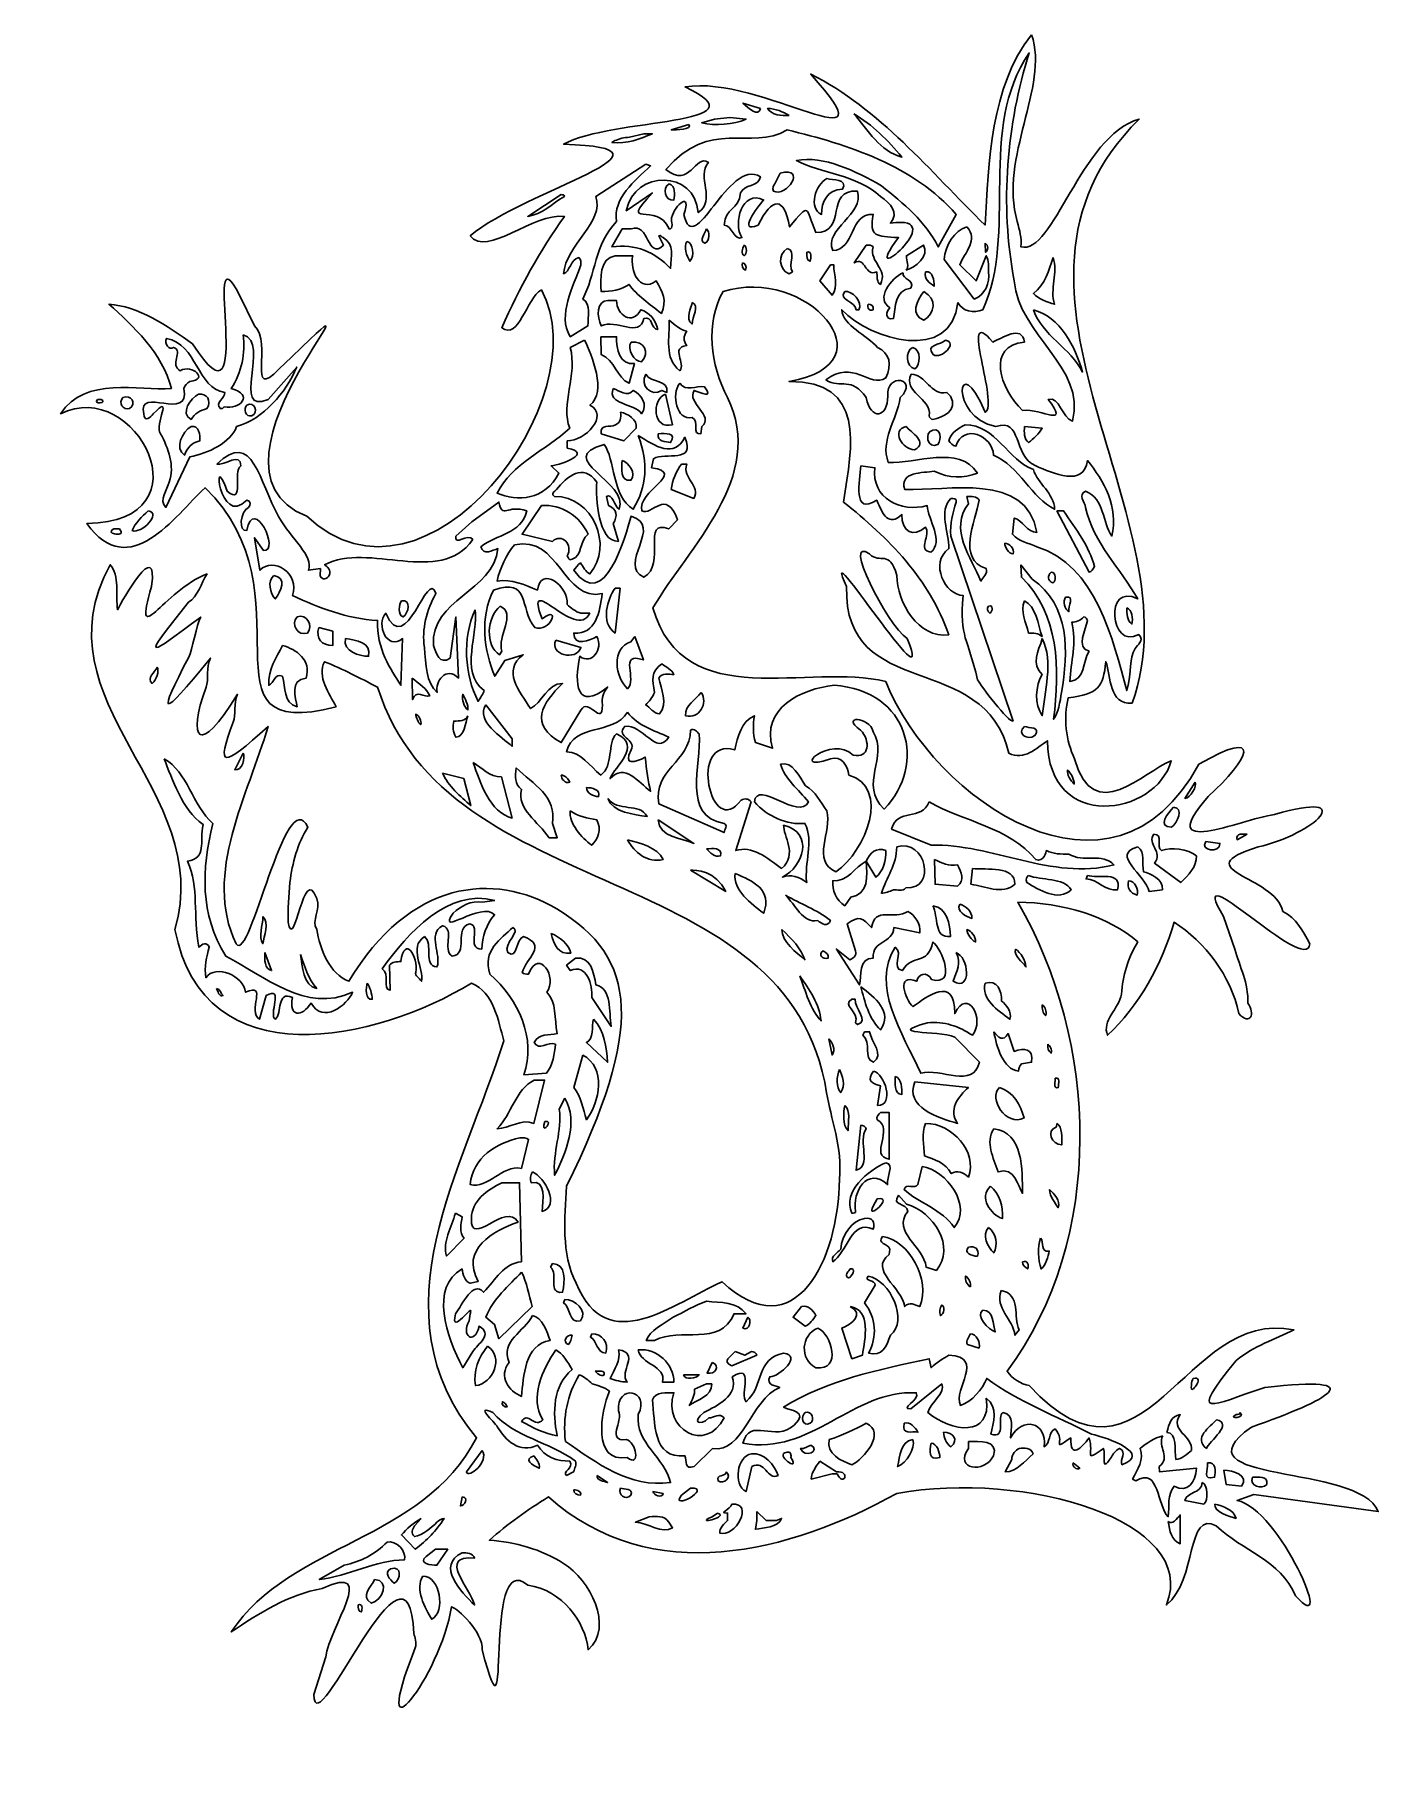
# Model space of a CAD drawing. Header units: centimetres. Extents: x -6.8 to 6.5, y -8.9 to 8.3.
import ezdxf

# ---------------------------------------------------------------- set-up
doc = ezdxf.new("R2010")
doc.units = ezdxf.units.CM
doc.header["$MEASUREMENT"] = 0
doc.layers.add('Ebene 1', color=7, linetype='Continuous')

msp = doc.modelspace()

# ---------------------------------------------------------------- linework, layer by layer
at = {"layer": 'Ebene 1'}
for points, knots in [([(3.10148, 8.29761), (3.27928, 7.77945), (2.77382, 7.08349), (2.95924, 6.44341), (2.95924, 6.44341), (2.9821, 6.35197), (3.00496, 6.28339), (2.9948, 6.19195), (2.9948, 6.19195), (3.31484, 6.10305), (3.5917, 7.29685), (4.16828, 7.45941), (4.16828, 7.45941), (2.45378, 5.76523), (4.75502, 3.48177), (4.0997, 1.66313), (4.0997, 1.66313), (3.86348, 1.64535), (3.89396, 1.92983), (3.83808, 2.07461), (3.83808, 2.07461), (3.81268, 1.82315), (3.76696, 1.75203), (3.4647, 1.71647), (3.4647, 1.71647), (3.41644, 1.52089), (3.44184, 1.28975), (3.5282, 1.10941), (3.5282, 1.10941), (3.71616, 0.43123), (4.214, 0.98495), (4.48832, 1.09163), (4.48832, 1.09163), (4.33338, 0.53791), (3.26658, 0.37789), (3.25896, 1.28975), (3.25896, 1.28975), (3.14974, 1.21609), (3.02782, 1.09163), (2.87542, 1.16529), (2.87542, 1.16529), (2.6392, 2.19907), (1.23458, 1.66313), (1.26506, 2.82137), (1.26506, 2.82137), (0.96026, 3.46399), (2.17692, 1.53867), (1.86704, 2.30321), (1.86704, 2.30321), (1.6613, 2.44799), (1.21172, 3.33953), (1.49366, 3.14395), (1.49366, 3.14395), (1.5978, 3.03727), (1.69178, 3.19729), (1.7629, 2.93059), (1.7629, 2.93059), (1.76798, 2.66135), (1.97626, 2.30321), (2.27852, 2.34131), (2.27852, 2.34131), (2.09056, 2.89503), (1.68162, 3.30397), (1.23458, 3.65957), (1.23458, 3.65957), (1.32602, 4.23107), (1.45302, 4.85591), (0.69356, 4.85591), (0.69356, 4.85591), (1.74004, 5.03371), (0.85866, 6.01415), (0.03824, 5.74745), (0.03824, 5.74745), (-0.13701, 5.44265), (-0.08875, 5.01593), (0.08396, 4.69589), (0.08396, 4.69589), (0.4675, 3.90849), (-0.30211, 3.21507), (-0.65771, 2.60801), (-0.65771, 2.60801), (-0.35037, 1.53867), (0.90184, 2.07461), (1.65368, 1.87649), (1.65368, 1.87649), (2.12866, 0.70047), (3.9092, -0.52888), (4.7601, 1.05607), (4.7601, 1.05607), (5.41542, 1.43199), (5.26556, 1.10941), (4.85408, 0.73603), (4.85408, 0.73603), (4.30798, 0.11119), (5.15888, 0.50489), (5.51448, 0.55823), (5.51448, 0.55823), (6.37046, 0.80715), (5.91072, 0.36265), (5.34938, 0.23565), (5.34938, 0.23565), (4.61278, 0.00451), (5.51956, -0.04628), (5.59576, -0.40442), (5.59576, -0.40442), (5.72784, -0.473), (5.79642, -0.59746), (5.86246, -0.72446), (5.86246, -0.72446), (5.84722, -1.06228), (4.59246, 0.23565), (5.00648, -0.45522), (5.00648, -0.45522), (5.00648, -0.45522), (5.11824, -0.7778), (5.11824, -0.7778), (5.11824, -0.7778), (5.16904, -0.9556), (5.2554, -1.11562), (5.24778, -1.31374), (5.24778, -1.31374), (5.32398, -1.41788), (5.27318, -1.54488), (5.15888, -1.41788), (5.15888, -1.41788), (5.08268, -1.0445), (4.82106, -0.70668), (4.51626, -0.5111), (4.51626, -0.5111), (4.40196, -0.92004), (4.16066, -1.3493), (3.85586, -1.63378), (3.85586, -1.63378), (3.7949, -1.49154), (3.97016, -1.36708), (3.99302, -1.22484), (3.99302, -1.22484), (4.00572, -1.0445), (4.05906, -0.8667), (4.15558, -0.70668), (4.15558, -0.70668), (3.8711, -0.45522), (3.40628, -0.31298), (2.96432, -0.31298), (2.96432, -0.31298), (3.76696, -1.68712), (3.84316, -3.648), (2.85764, -4.9688), (2.85764, -4.9688), (2.9059, -5.03992), (2.9948, -5.09326), (3.07862, -5.11104), (3.07862, -5.11104), (4.23178, -6.36072), (4.61024, -4.32618), (5.70498, -4.55732), (5.70498, -4.55732), (5.5221, -4.64622), (5.3062, -4.71988), (5.13094, -4.86212), (5.13094, -4.86212), (4.64072, -5.46664), (4.87694, -5.30662), (5.41542, -5.12882), (5.41542, -5.12882), (6.51016, -5.00436), (6.05296, -5.25328), (5.28334, -5.52252), (5.28334, -5.52252), (4.48832, -6.09148), (6.3476, -5.87812), (6.54318, -6.36072), (6.54318, -6.36072), (6.54318, -6.36072), (5.30874, -6.19054), (5.30874, -6.19054), (5.30874, -6.19054), (5.30874, -6.19054), (5.1411, -6.2515), (5.1411, -6.2515), (5.1411, -6.2515), (5.5602, -6.32516), (6.13678, -7.6612), (5.72276, -7.19638), (5.72276, -7.19638), (5.5729, -6.84078), (5.19444, -6.75188), (4.93536, -6.50296), (4.93536, -6.50296), (4.6331, -6.34294), (4.74994, -7.03636), (4.44006, -7.28782), (4.44006, -7.28782), (4.77534, -6.44962), (3.0329, -5.94924), (1.7629, -6.18038), (1.7629, -6.18038), (0.70372, -6.76966), (-0.67041, -7.12526), (-1.69403, -6.21594), (-1.69403, -6.21594), (-1.90485, -6.34294), (-2.10297, -6.48518), (-2.28077, -6.6452), (-2.28077, -6.6452), (-2.02931, -6.66298), (-1.76515, -6.7341), (-1.54417, -6.87634), (-1.54417, -6.87634), (-1.28509, -7.03636), (-1.04125, -7.50118), (-1.30033, -7.73232), (-1.30033, -7.73232), (-1.33081, -7.44784), (-1.55433, -7.14558), (-1.89977, -7.0897), (-1.89977, -7.0897), (-2.36459, -6.69854), (-2.04201, -8.92866), (-2.35189, -7.73232), (-2.35189, -7.73232), (-2.34427, -7.55452), (-2.59319, -7.32338), (-2.65669, -7.3056), (-2.65669, -7.3056), (-2.76845, -7.99902), (-3.49743, -8.92866), (-3.01737, -7.71454), (-3.01737, -7.71454), (-2.99959, -7.6612), (-3.02245, -7.60786), (-3.03007, -7.5723), (-3.03007, -7.5723), (-3.08087, -6.37596), (-4.00797, -8.73054), (-4.02321, -8.17682), (-4.02321, -8.17682), (-4.02321, -8.17682), (-3.90383, -7.80344), (-3.90383, -7.80344), (-3.90383, -7.80344), (-3.87843, -7.51896), (-3.37043, -6.85856), (-3.93939, -7.12526), (-3.93939, -7.12526), (-4.27467, -7.1786), (-4.57185, -7.37672), (-4.84363, -7.55452), (-4.84363, -7.55452), (-4.24419, -6.66298), (-2.94625, -6.66298), (-2.40777, -5.6292), (-2.40777, -5.6292), (-3.44409, -4.37952), (-2.52969, -2.95458), (-2.13853, -1.68712), (-2.13853, -1.68712), (-2.19187, -1.49154), (-2.23759, -1.20706), (-2.45857, -1.11562), (-2.45857, -1.11562), (-3.39329, -1.68712), (-5.12049, -2.07828), (-5.40243, -0.58222), (-5.40243, -0.58222), (-4.99857, 0.80715), (-6.79435, 1.66313), (-6.04505, 3.03727), (-6.04505, 3.03727), (-5.95107, 2.93059), (-5.99171, 2.73247), (-5.97139, 2.59023), (-5.97139, 2.59023), (-5.92821, 2.67913), (-5.56753, 3.32175), (-5.63357, 2.82137), (-5.63357, 2.82137), (-5.82915, 2.16097), (-5.51419, 2.78073), (-5.08239, 2.94583), (-5.08239, 2.94583), (-5.14335, 2.85693), (-5.17383, 2.71723), (-5.26781, 2.66389), (-5.26781, 2.66389), (-5.77073, 2.03905), (-5.65389, 2.14319), (-5.14589, 2.51657), (-5.14589, 2.51657), (-5.18653, 2.44799), (-5.23225, 2.18129), (-5.26527, 2.12033), (-5.26527, 2.12033), (-5.57261, 1.53105), (-5.56245, 1.47771), (-5.04937, 2.11017), (-5.04937, 2.11017), (-5.09509, 2.02127), (-5.06461, 1.89681), (-5.09255, 1.82061), (-5.09255, 1.82061), (-5.28559, 1.30245), (-5.16367, 1.11449), (-4.78267, 1.75203), (-4.78267, 1.75203), (-4.82077, 1.66313), (-4.79791, 1.54375), (-4.82331, 1.47517), (-4.82331, 1.47517), (-4.99603, 1.01543), (-4.94015, 1.01289), (-4.47787, 1.43199), (-4.47787, 1.43199), (-4.67345, 0.75381), (-5.12811, -0.0285), (-4.79537, -0.72446), (-4.79537, -0.72446), (-4.65567, -0.93782), (-4.30261, 0.89605), (-4.08163, 0.43123), (-4.08163, 0.43123), (-4.18831, 0.27121), (-4.23403, 0.07563), (-4.26197, -0.1174), (-4.26197, -0.1174), (-4.26197, -0.1174), (-4.27975, -0.36632), (-4.27975, -0.36632), (-4.27975, -0.36632), (-4.27975, -0.36632), (-4.27975, -0.5111), (-4.27975, -0.5111), (-4.27975, -0.5111), (-4.21371, -0.83114), (-4.12481, 0.09341), (-3.99527, -0.27742), (-3.99527, -0.27742), (-3.94701, -0.38664), (-4.05369, -0.49332), (-3.99527, -0.58222), (-3.99527, -0.58222), (-3.96225, -0.7778), (-3.86573, -1.02672), (-3.67523, -1.09784), (-3.67523, -1.09784), (-3.07579, -0.08946), (-2.22997, -0.00818), (-1.61275, -0.37902), (-1.61275, -0.37902), (-0.79741, -0.86924), (-0.75169, -1.56774), (-1.51369, -3.13238), (-1.51369, -3.13238), (-1.53401, -3.45242), (-1.56957, -3.79278), (-1.41971, -4.09504), (-1.41971, -4.09504), (-1.10729, -4.84434), (-0.45705, -4.29316), (0.03062, -4.0798), (0.03062, -4.0798), (0.75452, -4.75544), (1.18632, -3.86136), (1.19394, -3.06126), (1.19394, -3.06126), (1.22696, -2.759), (1.10504, -2.44404), (1.06694, -2.20528), (1.06694, -2.20528), (0.69864, 0.14167), (-2.70241, -0.37648), (-3.39075, 1.82315), (-3.39075, 1.82315), (-3.56855, 1.91205), (-3.73365, 2.00095), (-3.91653, 2.07461), (-3.91653, 2.07461), (-3.99781, 1.92983), (-3.86573, 1.75203), (-3.80223, 1.62757), (-3.80223, 1.62757), (-5.23987, 1.25165), (-4.01559, 2.75025), (-5.10271, 3.80181), (-5.10271, 3.80181), (-5.40751, 3.51733), (-5.85201, 2.85693), (-6.27619, 3.44621), (-6.27619, 3.44621), (-5.03921, 3.46399), (-5.79613, 4.90925), (-6.53781, 4.53587), (-6.53781, 4.53587), (-6.29397, 4.90925), (-5.75803, 4.76701), (-5.43799, 4.78479), (-5.43799, 4.78479), (-5.52435, 5.14039), (-5.82153, 5.40709), (-6.05775, 5.62299), (-6.05775, 5.62299), (-5.77327, 5.60521), (-5.47101, 5.40709), (-5.22717, 5.22929), (-5.22717, 5.22929), (-4.57439, 4.21329), (-5.15859, 6.47643), (-4.75981, 5.71189), (-4.75981, 5.71189), (-4.75981, 5.71189), (-4.61249, 5.40709), (-4.61249, 5.40709), (-4.61249, 5.40709), (-4.42707, 5.24707), (-4.69631, 4.64255), (-4.36611, 4.98037), (-4.36611, 4.98037), (-2.94879, 6.35197), (-5.35671, 4.01771), (-4.09433, 3.51733), (-4.09433, 3.51733), (-2.90053, 2.39465), (-1.18095, 4.69589), (-1.76515, 5.76523), (-1.76515, 5.76523), (-1.91501, 5.67379), (-1.98867, 5.26485), (-2.15631, 5.38931), (-2.15631, 5.38931), (-1.98359, 5.78301), (-1.77531, 6.15639), (-1.53655, 6.49421), (-1.53655, 6.49421), (-1.84135, 6.53231), (-2.30871, 6.08527), (-2.47127, 6.30117), (-2.47127, 6.30117), (-1.92771, 6.76345), (-0.22591, 7.17239), (-1.54417, 7.21049), (-1.54417, 7.21049), (-1.06919, 7.47719), (0.49544, 7.38829), (-0.33767, 7.77945), (-0.33767, 7.77945), (0.404, 7.90645), (1.77052, 6.94125), (0.90946, 7.90645), (0.90946, 7.90645), (1.59018, 7.56609), (2.09564, 6.94125), (2.6392, 6.40785), (2.6392, 6.40785), (2.6773, 7.03015), (2.69254, 7.77945), (3.10148, 8.29761)], [0, 0, 0, 0, 0.00877193, 0.00877193, 0.00877193, 0.00877193, 0.01754386, 0.01754386, 0.01754386, 0.01754386, 0.02631579, 0.02631579, 0.02631579, 0.02631579, 0.03508772, 0.03508772, 0.03508772, 0.03508772, 0.04385965, 0.04385965, 0.04385965, 0.04385965, 0.05263158, 0.05263158, 0.05263158, 0.05263158, 0.06140351, 0.06140351, 0.06140351, 0.06140351, 0.07017544, 0.07017544, 0.07017544, 0.07017544, 0.07894737, 0.07894737, 0.07894737, 0.07894737, 0.0877193, 0.0877193, 0.0877193, 0.0877193, 0.09649123, 0.09649123, 0.09649123, 0.09649123, 0.10526316, 0.10526316, 0.10526316, 0.10526316, 0.11403509, 0.11403509, 0.11403509, 0.11403509, 0.12280702, 0.12280702, 0.12280702, 0.12280702, 0.13157895, 0.13157895, 0.13157895, 0.13157895, 0.14035088, 0.14035088, 0.14035088, 0.14035088, 0.14912281, 0.14912281, 0.14912281, 0.14912281, 0.15789474, 0.15789474, 0.15789474, 0.15789474, 0.16666667, 0.16666667, 0.16666667, 0.16666667, 0.1754386, 0.1754386, 0.1754386, 0.1754386, 0.18421053, 0.18421053, 0.18421053, 0.18421053, 0.19298246, 0.19298246, 0.19298246, 0.19298246, 0.20175439, 0.20175439, 0.20175439, 0.20175439, 0.21052632, 0.21052632, 0.21052632, 0.21052632, 0.21929825, 0.21929825, 0.21929825, 0.21929825, 0.22807018, 0.22807018, 0.22807018, 0.22807018, 0.23684211, 0.23684211, 0.23684211, 0.23684211, 0.24561404, 0.24561404, 0.24561404, 0.24561404, 0.25438596, 0.25438596, 0.25438596, 0.25438596, 0.26315789, 0.26315789, 0.26315789, 0.26315789, 0.27192982, 0.27192982, 0.27192982, 0.27192982, 0.28070175, 0.28070175, 0.28070175, 0.28070175, 0.28947368, 0.28947368, 0.28947368, 0.28947368, 0.29824561, 0.29824561, 0.29824561, 0.29824561, 0.30701754, 0.30701754, 0.30701754, 0.30701754, 0.31578947, 0.31578947, 0.31578947, 0.31578947, 0.3245614, 0.3245614, 0.3245614, 0.3245614, 0.33333333, 0.33333333, 0.33333333, 0.33333333, 0.34210526, 0.34210526, 0.34210526, 0.34210526, 0.35087719, 0.35087719, 0.35087719, 0.35087719, 0.35964912, 0.35964912, 0.35964912, 0.35964912, 0.36842105, 0.36842105, 0.36842105, 0.36842105, 0.37719298, 0.37719298, 0.37719298, 0.37719298, 0.38596491, 0.38596491, 0.38596491, 0.38596491, 0.39473684, 0.39473684, 0.39473684, 0.39473684, 0.40350877, 0.40350877, 0.40350877, 0.40350877, 0.4122807, 0.4122807, 0.4122807, 0.4122807, 0.42105263, 0.42105263, 0.42105263, 0.42105263, 0.42982456, 0.42982456, 0.42982456, 0.42982456, 0.43859649, 0.43859649, 0.43859649, 0.43859649, 0.44736842, 0.44736842, 0.44736842, 0.44736842, 0.45614035, 0.45614035, 0.45614035, 0.45614035, 0.46491228, 0.46491228, 0.46491228, 0.46491228, 0.47368421, 0.47368421, 0.47368421, 0.47368421, 0.48245614, 0.48245614, 0.48245614, 0.48245614, 0.49122807, 0.49122807, 0.49122807, 0.49122807, 0.5, 0.5, 0.5, 0.5, 0.50877193, 0.50877193, 0.50877193, 0.50877193, 0.51754386, 0.51754386, 0.51754386, 0.51754386, 0.52631579, 0.52631579, 0.52631579, 0.52631579, 0.53508772, 0.53508772, 0.53508772, 0.53508772, 0.54385965, 0.54385965, 0.54385965, 0.54385965, 0.55263158, 0.55263158, 0.55263158, 0.55263158, 0.56140351, 0.56140351, 0.56140351, 0.56140351, 0.57017544, 0.57017544, 0.57017544, 0.57017544, 0.57894737, 0.57894737, 0.57894737, 0.57894737, 0.5877193, 0.5877193, 0.5877193, 0.5877193, 0.59649123, 0.59649123, 0.59649123, 0.59649123, 0.60526316, 0.60526316, 0.60526316, 0.60526316, 0.61403509, 0.61403509, 0.61403509, 0.61403509, 0.62280702, 0.62280702, 0.62280702, 0.62280702, 0.63157895, 0.63157895, 0.63157895, 0.63157895, 0.64035088, 0.64035088, 0.64035088, 0.64035088, 0.64912281, 0.64912281, 0.64912281, 0.64912281, 0.65789474, 0.65789474, 0.65789474, 0.65789474, 0.66666667, 0.66666667, 0.66666667, 0.66666667, 0.6754386, 0.6754386, 0.6754386, 0.6754386, 0.68421053, 0.68421053, 0.68421053, 0.68421053, 0.69298246, 0.69298246, 0.69298246, 0.69298246, 0.70175439, 0.70175439, 0.70175439, 0.70175439, 0.71052632, 0.71052632, 0.71052632, 0.71052632, 0.71929825, 0.71929825, 0.71929825, 0.71929825, 0.72807018, 0.72807018, 0.72807018, 0.72807018, 0.73684211, 0.73684211, 0.73684211, 0.73684211, 0.74561404, 0.74561404, 0.74561404, 0.74561404, 0.75438596, 0.75438596, 0.75438596, 0.75438596, 0.76315789, 0.76315789, 0.76315789, 0.76315789, 0.77192982, 0.77192982, 0.77192982, 0.77192982, 0.78070175, 0.78070175, 0.78070175, 0.78070175, 0.78947368, 0.78947368, 0.78947368, 0.78947368, 0.79824561, 0.79824561, 0.79824561, 0.79824561, 0.80701754, 0.80701754, 0.80701754, 0.80701754, 0.81578947, 0.81578947, 0.81578947, 0.81578947, 0.8245614, 0.8245614, 0.8245614, 0.8245614, 0.83333333, 0.83333333, 0.83333333, 0.83333333, 0.84210526, 0.84210526, 0.84210526, 0.84210526, 0.85087719, 0.85087719, 0.85087719, 0.85087719, 0.85964912, 0.85964912, 0.85964912, 0.85964912, 0.86842105, 0.86842105, 0.86842105, 0.86842105, 0.87719298, 0.87719298, 0.87719298, 0.87719298, 0.88596491, 0.88596491, 0.88596491, 0.88596491, 0.89473684, 0.89473684, 0.89473684, 0.89473684, 0.90350877, 0.90350877, 0.90350877, 0.90350877, 0.9122807, 0.9122807, 0.9122807, 0.9122807, 0.92105263, 0.92105263, 0.92105263, 0.92105263, 0.92982456, 0.92982456, 0.92982456, 0.92982456, 0.93859649, 0.93859649, 0.93859649, 0.93859649, 0.94736842, 0.94736842, 0.94736842, 0.94736842, 0.95614035, 0.95614035, 0.95614035, 0.95614035, 0.96491228, 0.96491228, 0.96491228, 0.96491228, 0.97368421, 0.97368421, 0.97368421, 0.97368421, 0.98245614, 0.98245614, 0.98245614, 0.98245614, 0.99122807, 0.99122807, 0.99122807, 0.99122807, 1, 1, 1, 1]), ([(0.60466, 6.92347), (0.87644, 6.99459), (0.6707, 6.67455), (0.53862, 6.74567), (0.53862, 6.74567), (0.52338, 6.78123), (0.5437, 6.79901), (0.55132, 6.81679), (0.55132, 6.81679), (0.55132, 6.81679), (0.60466, 6.92347), (0.60466, 6.92347)], [0, 0, 0, 0, 0.33333333, 0.33333333, 0.33333333, 0.33333333, 0.66666667, 0.66666667, 0.66666667, 0.66666667, 1, 1, 1, 1]), ([(-0.49769, 6.81679), (-0.43165, 6.79901), (-0.43927, 6.71011), (-0.44943, 6.65677), (-0.44943, 6.65677), (-0.53833, 6.63899), (-0.56627, 6.78123), (-0.49769, 6.81679)], [0, 0, 0, 0, 0.5, 0.5, 0.5, 0.5, 1, 1, 1, 1]), ([(1.06948, 6.87013), (1.12536, 6.85235), (1.2803, 6.87013), (1.22442, 6.76345), (1.22442, 6.76345), (1.0771, 6.76345), (1.0136, 6.63899), (1.01614, 6.51453), (1.01614, 6.51453), (0.88152, 6.56787), (0.95772, 6.81679), (1.06948, 6.87013)], [0, 0, 0, 0, 0.33333333, 0.33333333, 0.33333333, 0.33333333, 0.66666667, 0.66666667, 0.66666667, 0.66666667, 1, 1, 1, 1]), ([(1.92292, 5.19373), (2.00674, 5.17595), (1.99912, 5.01593), (1.94324, 4.98037), (1.94324, 4.98037), (1.84926, 4.99815), (1.84418, 5.15817), (1.92292, 5.19373)], [0, 0, 0, 0, 0.5, 0.5, 0.5, 0.5, 1, 1, 1, 1]), ([(2.2455, 5.26485), (2.37758, 5.24707), (2.2074, 5.06927), (2.12612, 5.12261), (2.12612, 5.12261), (2.03468, 5.22929), (2.20486, 5.21151), (2.2455, 5.26485)], [0, 0, 0, 0, 0.5, 0.5, 0.5, 0.5, 1, 1, 1, 1]), ([(1.90768, 4.92703), (2.04992, 4.92703), (2.10072, 4.71113), (2.26074, 4.74669), (2.26074, 4.74669), (2.26074, 4.74669), (2.2963, 4.71113), (2.2963, 4.71113), (2.2963, 4.71113), (2.37504, 4.56889), (2.22518, 4.49777), (2.12104, 4.47999), (2.12104, 4.47999), (2.10326, 4.47999), (2.08802, 4.49777), (2.08548, 4.51555), (2.08548, 4.51555), (2.11088, 4.69589), (1.8137, 4.74669), (1.90768, 4.92703)], [0, 0, 0, 0, 0.2, 0.2, 0.2, 0.2, 0.4, 0.4, 0.4, 0.4, 0.6, 0.6, 0.6, 0.6, 0.8, 0.8, 0.8, 0.8, 1, 1, 1, 1]), ([(-5.16875, 4.72891), (-5.08747, 4.74669), (-5.03413, 4.66033), (-5.08493, 4.58667), (-5.08493, 4.58667), (-5.15097, 4.56889), (-5.20685, 4.53587), (-5.24241, 4.47999), (-5.24241, 4.47999), (-5.35671, 4.53587), (-5.24241, 4.69589), (-5.16875, 4.72891)], [0, 0, 0, 0, 0.33333333, 0.33333333, 0.33333333, 0.33333333, 0.66666667, 0.66666667, 0.66666667, 0.66666667, 1, 1, 1, 1]), ([(-4.68869, 4.62223), (-4.61249, 4.66033), (-4.56677, 4.55111), (-4.63789, 4.51555), (-4.63789, 4.51555), (-4.70393, 4.49777), (-4.72679, 4.58667), (-4.68869, 4.62223)], [0, 0, 0, 0, 0.5, 0.5, 0.5, 0.5, 1, 1, 1, 1]), ([(-5.24241, 4.40887), (-5.16367, 4.42665), (-5.14843, 4.31997), (-5.15605, 4.26663), (-5.15605, 4.26663), (-5.23733, 4.24885), (-5.27797, 4.19551), (-5.30845, 4.12439), (-5.30845, 4.12439), (-5.40751, 4.19551), (-5.33131, 4.35553), (-5.24241, 4.40887)], [0, 0, 0, 0, 0.33333333, 0.33333333, 0.33333333, 0.33333333, 0.66666667, 0.66666667, 0.66666667, 0.66666667, 1, 1, 1, 1]), ([(1.85434, 4.40887), (1.9026, 4.35553), (2.0804, 4.24885), (1.9407, 4.17773), (1.9407, 4.17773), (1.81624, 4.17773), (1.70448, 4.37331), (1.85434, 4.40887)], [0, 0, 0, 0, 0.5, 0.5, 0.5, 0.5, 1, 1, 1, 1]), ([(2.12104, 4.37331), (2.2074, 4.39109), (2.20486, 4.28441), (2.17184, 4.23107), (2.17184, 4.23107), (2.06516, 4.17773), (2.03214, 4.35553), (2.12104, 4.37331)], [0, 0, 0, 0, 0.5, 0.5, 0.5, 0.5, 1, 1, 1, 1]), ([(2.44108, 4.42665), (2.74334, 4.42665), (2.87288, 4.07105), (3.11926, 3.98215), (3.11926, 3.98215), (3.1599, 3.83991), (3.325, 3.74847), (3.33008, 3.58845), (3.33008, 3.58845), (3.10656, 3.69513), (2.97702, 4.01771), (2.72302, 4.12439), (2.72302, 4.12439), (2.71794, 4.31997), (2.42076, 4.44443), (2.34964, 4.21329), (2.34964, 4.21329), (2.31916, 4.21329), (2.29376, 4.24885), (2.28106, 4.26663), (2.28106, 4.26663), (2.30138, 4.35553), (2.37758, 4.39109), (2.44108, 4.42665)], [0, 0, 0, 0, 0.16666667, 0.16666667, 0.16666667, 0.16666667, 0.33333333, 0.33333333, 0.33333333, 0.33333333, 0.5, 0.5, 0.5, 0.5, 0.66666667, 0.66666667, 0.66666667, 0.66666667, 0.83333333, 0.83333333, 0.83333333, 0.83333333, 1, 1, 1, 1]), ([(3.35294, 3.57067), (3.35294, 3.57067), (3.41898, 3.57067), (3.41898, 3.57067), (3.41898, 3.57067), (3.54344, 3.39287), (3.67298, 3.21507), (3.72632, 3.01949), (3.72632, 3.01949), (3.71616, 2.99917), (3.69584, 2.96361), (3.67298, 2.96361), (3.67298, 2.96361), (3.67298, 2.96361), (3.35294, 3.57067), (3.35294, 3.57067)], [0, 0, 0, 0, 0.25, 0.25, 0.25, 0.25, 0.5, 0.5, 0.5, 0.5, 0.75, 0.75, 0.75, 0.75, 1, 1, 1, 1]), ([(-3.15453, 2.67913), (-3.05039, 2.69691), (-3.08341, 2.55467), (-3.13675, 2.51911), (-3.13675, 2.51911), (-3.19517, 2.53689), (-3.17739, 2.64357), (-3.15453, 2.67913)], [0, 0, 0, 0, 0.5, 0.5, 0.5, 0.5, 1, 1, 1, 1]), ([(-2.17409, 2.62579), (-2.00645, 2.55467), (-2.20965, 2.32353), (-2.15631, 2.17875), (-2.15631, 2.17875), (-2.15631, 2.17875), (-2.17917, 2.14319), (-2.17917, 2.14319), (-2.17917, 2.14319), (-2.32903, 2.23463), (-2.30363, 2.51911), (-2.17409, 2.62579)], [0, 0, 0, 0, 0.33333333, 0.33333333, 0.33333333, 0.33333333, 0.66666667, 0.66666667, 0.66666667, 0.66666667, 1, 1, 1, 1]), ([(-1.62037, 2.28797), (-1.62037, 2.28797), (-1.37145, 2.21685), (-1.37145, 2.21685), (-1.37145, 2.21685), (-1.41717, 2.07461), (-1.69403, 2.14319), (-1.62037, 2.28797)], [0, 0, 0, 0, 0.5, 0.5, 0.5, 0.5, 1, 1, 1, 1]), ([(0.85358, -5.37774), (0.91962, -5.35996), (0.95518, -5.44886), (0.90438, -5.48442), (0.90438, -5.48442), (0.82564, -5.52252), (0.80786, -5.4133), (0.85358, -5.37774)], [0, 0, 0, 0, 0.5, 0.5, 0.5, 0.5, 1, 1, 1, 1])]:
    msp.add_open_spline(points, degree=3, knots=knots, dxfattribs=at)
at = {"layer": 'Ebene 1', "color": 7}
for points, knots in [([(2.36996, 5.64077), (2.41314, 5.54933), (2.52744, 5.53155), (2.61634, 5.56711), (2.61634, 5.56711), (2.9694, 6.31641), (2.56046, 7.37051), (3.07862, 8.11727), (3.07862, 8.11727), (2.85256, 7.40607), (2.78652, 6.62121), (2.92876, 5.85413), (2.92876, 5.85413), (2.9694, 5.31819), (3.64758, 4.99815), (3.50788, 4.46221), (3.50788, 4.46221), (3.4012, 4.49777), (3.37834, 4.71113), (3.26658, 4.67811), (3.26658, 4.67811), (3.48248, 4.39109), (3.20816, 4.58667), (3.01258, 4.56889), (3.01258, 4.56889), (2.78144, 4.78479), (2.6519, 5.21151), (3.03036, 5.24707), (3.03036, 5.24707), (3.00496, 5.42487), (2.80684, 5.28263), (2.7154, 5.24707), (2.7154, 5.24707), (2.36996, 5.65855), (2.78652, 4.60445), (2.6392, 4.55111), (2.6392, 4.55111), (2.36488, 5.21151), (2.27598, 4.49777), (2.74588, 4.40887), (2.74588, 4.40887), (3.01512, 4.49777), (2.90844, 4.12439), (3.14212, 4.01771), (3.14212, 4.01771), (3.3123, 3.94659), (3.62218, 3.80181), (3.6552, 4.07105), (3.6552, 4.07105), (3.81776, 3.87547), (3.96762, 3.60623), (3.89904, 3.32175), (3.89904, 3.32175), (3.80506, 3.44621), (3.82538, 3.69513), (3.63742, 3.76625), (3.63742, 3.76625), (3.55614, 3.73323), (3.63234, 3.65957), (3.63742, 3.60623), (3.63742, 3.60623), (3.71616, 3.25063), (3.9854, 2.99917), (4.15558, 2.69691), (4.15558, 2.69691), (3.8203, 2.87471), (3.87618, 2.18383), (4.16574, 2.34385), (4.16574, 2.34385), (4.22416, 2.27781), (4.1505, 2.24225), (4.13018, 2.20669), (4.13018, 2.20669), (4.06668, 2.09747), (4.09716, 1.98825), (4.04636, 1.78759), (4.04636, 1.78759), (3.91174, 2.28797), (3.73648, 3.03727), (3.15482, 3.21507), (3.15482, 3.21507), (3.06846, 3.25063), (2.97702, 3.26841), (2.91098, 3.33953), (2.91098, 3.33953), (2.91098, 3.33953), (2.92876, 3.49955), (2.92876, 3.49955), (2.92876, 3.49955), (3.01004, 3.48177), (3.0583, 3.35731), (3.15228, 3.35731), (3.15228, 3.35731), (3.05068, 3.96437), (2.26582, 3.76625), (1.84164, 3.78403), (1.84164, 3.78403), (1.78576, 3.96437), (2.02452, 3.94659), (2.13374, 3.96437), (2.13374, 3.96437), (2.28868, 3.89325), (2.4233, 3.89325), (2.563, 3.94659), (2.563, 3.94659), (2.38266, 4.23107), (1.95086, 4.03549), (1.67908, 4.05327), (1.67908, 4.05327), (1.59526, 4.26663), (1.76544, 4.47999), (1.79846, 4.69589), (1.79846, 4.69589), (1.9915, 4.89147), (1.65114, 4.94481), (1.674, 4.71113), (1.674, 4.71113), (1.674, 4.49777), (1.50636, 4.46221), (1.4581, 4.69589), (1.4581, 4.69589), (1.32094, 4.90925), (1.2041, 4.78225), (1.05932, 4.87115), (1.05932, 4.87115), (1.32856, 5.08451), (1.49112, 4.78479), (1.65622, 4.89147), (1.65622, 4.89147), (1.71718, 5.01593), (1.69432, 5.14039), (1.5724, 5.19373), (1.5724, 5.19373), (1.46572, 5.31819), (1.2295, 5.40709), (1.2168, 5.56711), (1.2168, 5.56711), (1.50636, 5.26485), (2.30392, 5.03371), (2.36996, 5.64077)], [0, 0, 0, 0, 0.02857143, 0.02857143, 0.02857143, 0.02857143, 0.05714286, 0.05714286, 0.05714286, 0.05714286, 0.08571429, 0.08571429, 0.08571429, 0.08571429, 0.11428571, 0.11428571, 0.11428571, 0.11428571, 0.14285714, 0.14285714, 0.14285714, 0.14285714, 0.17142857, 0.17142857, 0.17142857, 0.17142857, 0.2, 0.2, 0.2, 0.2, 0.22857143, 0.22857143, 0.22857143, 0.22857143, 0.25714286, 0.25714286, 0.25714286, 0.25714286, 0.28571429, 0.28571429, 0.28571429, 0.28571429, 0.31428571, 0.31428571, 0.31428571, 0.31428571, 0.34285714, 0.34285714, 0.34285714, 0.34285714, 0.37142857, 0.37142857, 0.37142857, 0.37142857, 0.4, 0.4, 0.4, 0.4, 0.42857143, 0.42857143, 0.42857143, 0.42857143, 0.45714286, 0.45714286, 0.45714286, 0.45714286, 0.48571429, 0.48571429, 0.48571429, 0.48571429, 0.51428571, 0.51428571, 0.51428571, 0.51428571, 0.54285714, 0.54285714, 0.54285714, 0.54285714, 0.57142857, 0.57142857, 0.57142857, 0.57142857, 0.6, 0.6, 0.6, 0.6, 0.62857143, 0.62857143, 0.62857143, 0.62857143, 0.65714286, 0.65714286, 0.65714286, 0.65714286, 0.68571429, 0.68571429, 0.68571429, 0.68571429, 0.71428571, 0.71428571, 0.71428571, 0.71428571, 0.74285714, 0.74285714, 0.74285714, 0.74285714, 0.77142857, 0.77142857, 0.77142857, 0.77142857, 0.8, 0.8, 0.8, 0.8, 0.82857143, 0.82857143, 0.82857143, 0.82857143, 0.85714286, 0.85714286, 0.85714286, 0.85714286, 0.88571429, 0.88571429, 0.88571429, 0.88571429, 0.91428571, 0.91428571, 0.91428571, 0.91428571, 0.94285714, 0.94285714, 0.94285714, 0.94285714, 0.97142857, 0.97142857, 0.97142857, 0.97142857, 1, 1, 1, 1]), ([(0.41162, 7.56609), (0.3913, 7.47719), (0.2897, 7.56609), (0.23636, 7.61943), (0.23636, 7.61943), (0.23636, 7.61943), (0.41162, 7.56609), (0.41162, 7.56609)], [0, 0, 0, 0, 0.5, 0.5, 0.5, 0.5, 1, 1, 1, 1]), ([(0.67578, 7.35273), (1.27776, 7.21049), (1.93562, 6.99459), (2.35218, 6.51453), (2.35218, 6.51453), (2.35218, 6.51453), (2.17438, 6.19195), (2.17438, 6.19195), (2.17438, 6.19195), (2.04992, 6.44341), (1.83148, 6.62121), (1.6105, 6.79901), (1.6105, 6.79901), (1.35904, 6.94125), (1.03646, 7.10381), (0.76722, 7.04793), (0.76722, 7.04793), (1.00344, 6.92347), (1.37174, 6.90569), (1.60034, 6.69233), (1.60034, 6.69233), (1.6994, 6.62121), (1.79084, 6.53231), (1.6994, 6.42563), (1.6994, 6.42563), (2.33948, 6.53231), (1.34634, 5.71189), (1.78068, 6.28339), (1.78068, 6.28339), (1.55462, 6.30117), (1.48858, 6.28339), (1.52922, 6.51453), (1.52922, 6.51453), (1.29554, 6.53231), (1.34634, 6.15639), (1.1279, 6.15639), (1.1279, 6.15639), (1.03646, 6.36975), (1.4454, 6.51453), (1.37174, 6.74567), (1.37174, 6.74567), (1.04662, 6.76345), (1.27776, 6.33419), (0.96026, 6.33419), (0.96026, 6.33419), (0.85358, 6.58565), (0.90946, 6.63899), (0.69864, 6.39007), (0.69864, 6.39007), (0.6453, 6.69233), (0.52846, 6.69233), (0.38622, 6.40785), (0.38622, 6.40785), (0.17794, 6.31641), (0.37606, 6.58565), (0.4421, 6.65677), (0.4421, 6.65677), (0.23128, 6.76345), (0.13222, 6.42563), (0.2262, 6.28339), (0.2262, 6.28339), (0.15508, 6.24529), (0.1246, 6.40785), (0.05094, 6.40785), (0.05094, 6.40785), (0.05602, 6.58565), (0.19826, 6.55009), (0.2135, 6.72789), (0.2135, 6.72789), (0.24906, 6.81679), (0.3913, 6.78123), (0.40908, 6.88791), (0.40908, 6.88791), (0.09158, 7.08349), (-0.25131, 6.04971), (-0.35037, 6.51453), (-0.35037, 6.51453), (-0.26655, 6.74567), (-0.43927, 6.61867), (-0.47229, 6.47897), (-0.47229, 6.47897), (-0.47991, 6.44849), (-0.44435, 6.36467), (-0.49769, 6.36975), (-0.49769, 6.36975), (-0.60945, 6.65677), (-1.01077, 6.35197), (-0.66279, 6.72789), (-0.66279, 6.72789), (-0.66279, 6.72789), (-0.92187, 6.55009), (-0.92187, 6.55009), (-0.92187, 6.55009), (-0.84059, 6.95903), (-0.23861, 6.95903), (-0.20813, 6.53231), (-0.20813, 6.53231), (-0.02271, 6.65677), (-0.23099, 6.88791), (-0.10653, 7.03015), (-0.10653, 7.03015), (-0.24369, 7.11905), (-0.28433, 6.76345), (-0.52817, 6.95903), (-0.52817, 6.95903), (-0.08875, 7.47719), (0.30494, 7.13683), (0.67578, 7.35273)], [0, 0, 0, 0, 0.03703704, 0.03703704, 0.03703704, 0.03703704, 0.07407407, 0.07407407, 0.07407407, 0.07407407, 0.11111111, 0.11111111, 0.11111111, 0.11111111, 0.14814815, 0.14814815, 0.14814815, 0.14814815, 0.18518519, 0.18518519, 0.18518519, 0.18518519, 0.22222222, 0.22222222, 0.22222222, 0.22222222, 0.25925926, 0.25925926, 0.25925926, 0.25925926, 0.2962963, 0.2962963, 0.2962963, 0.2962963, 0.33333333, 0.33333333, 0.33333333, 0.33333333, 0.37037037, 0.37037037, 0.37037037, 0.37037037, 0.40740741, 0.40740741, 0.40740741, 0.40740741, 0.44444444, 0.44444444, 0.44444444, 0.44444444, 0.48148148, 0.48148148, 0.48148148, 0.48148148, 0.51851852, 0.51851852, 0.51851852, 0.51851852, 0.55555556, 0.55555556, 0.55555556, 0.55555556, 0.59259259, 0.59259259, 0.59259259, 0.59259259, 0.62962963, 0.62962963, 0.62962963, 0.62962963, 0.66666667, 0.66666667, 0.66666667, 0.66666667, 0.7037037, 0.7037037, 0.7037037, 0.7037037, 0.74074074, 0.74074074, 0.74074074, 0.74074074, 0.77777778, 0.77777778, 0.77777778, 0.77777778, 0.81481481, 0.81481481, 0.81481481, 0.81481481, 0.85185185, 0.85185185, 0.85185185, 0.85185185, 0.88888889, 0.88888889, 0.88888889, 0.88888889, 0.92592593, 0.92592593, 0.92592593, 0.92592593, 0.96296296, 0.96296296, 0.96296296, 0.96296296, 1, 1, 1, 1]), ([(0.10682, 7.47719), (0.10682, 7.47719), (0.26684, 7.45941), (0.26684, 7.45941), (0.26684, 7.45941), (0.14492, 7.40607), (-0.04049, 7.38829), (-0.17257, 7.42385), (-0.17257, 7.42385), (-0.17257, 7.42385), (-0.04557, 7.45941), (-0.04557, 7.45941), (-0.04557, 7.45941), (-0.04557, 7.45941), (0.10682, 7.47719), (0.10682, 7.47719)], [0, 0, 0, 0, 0.25, 0.25, 0.25, 0.25, 0.5, 0.5, 0.5, 0.5, 0.75, 0.75, 0.75, 0.75, 1, 1, 1, 1]), ([(0.69356, 7.49497), (0.6199, 7.49497), (0.52338, 7.49497), (0.4802, 7.56609), (0.4802, 7.56609), (0.55894, 7.56609), (0.63768, 7.53053), (0.69356, 7.49497)], [0, 0, 0, 0, 0.5, 0.5, 0.5, 0.5, 1, 1, 1, 1]), ([(1.33618, 7.51275), (1.51906, 7.40607), (1.67908, 7.24605), (1.8137, 7.08349), (1.8137, 7.08349), (1.5978, 7.13683), (1.47842, 7.35273), (1.33618, 7.51275)], [0, 0, 0, 0, 0.5, 0.5, 0.5, 0.5, 1, 1, 1, 1]), ([(-0.74661, 7.31463), (-0.74661, 7.31463), (-0.66279, 7.31463), (-0.66279, 7.31463), (-0.66279, 7.31463), (-0.77709, 7.26383), (-0.92187, 7.21049), (-1.06411, 7.22827), (-1.06411, 7.22827), (-1.06411, 7.22827), (-1.03617, 7.24605), (-1.03617, 7.24605), (-1.03617, 7.24605), (-0.99299, 7.26383), (-0.94219, 7.27907), (-0.89139, 7.27907), (-0.89139, 7.27907), (-0.89139, 7.27907), (-0.74661, 7.31463), (-0.74661, 7.31463)], [0, 0, 0, 0, 0.2, 0.2, 0.2, 0.2, 0.4, 0.4, 0.4, 0.4, 0.6, 0.6, 0.6, 0.6, 0.8, 0.8, 0.8, 0.8, 1, 1, 1, 1]), ([(-0.30211, 7.40607), (-0.26147, 7.35273), (-0.42911, 7.35273), (-0.47483, 7.35273), (-0.47483, 7.35273), (-0.47483, 7.35273), (-0.30211, 7.40607), (-0.30211, 7.40607)], [0, 0, 0, 0, 0.5, 0.5, 0.5, 0.5, 1, 1, 1, 1]), ([(-0.72883, 7.01237), (-0.72883, 7.01237), (-0.68057, 6.99459), (-0.68057, 6.99459), (-0.68057, 6.99459), (-0.83551, 6.85235), (-1.05649, 6.67455), (-1.01839, 6.44341), (-1.01839, 6.44341), (-1.23429, 6.22751), (-1.22921, 5.90747), (-1.35367, 5.67379), (-1.35367, 5.67379), (-1.26985, 5.62299), (-1.30287, 5.49853), (-1.30287, 5.40709), (-1.30287, 5.40709), (-1.30287, 5.40709), (-1.47813, 5.30041), (-1.47813, 5.30041), (-1.47813, 5.30041), (-1.61021, 5.51377), (-1.44511, 5.80079), (-1.37145, 6.01415), (-1.37145, 6.01415), (-1.37145, 6.03193), (-1.37145, 6.06749), (-1.39431, 6.08527), (-1.39431, 6.08527), (-1.47813, 6.06749), (-1.48067, 5.94303), (-1.54417, 5.92525), (-1.54417, 5.92525), (-1.52385, 6.20973), (-1.13523, 6.44341), (-1.22413, 6.69233), (-1.22413, 6.69233), (-1.22413, 6.69233), (-0.72883, 7.01237), (-0.72883, 7.01237)], [0, 0, 0, 0, 0.1, 0.1, 0.1, 0.1, 0.2, 0.2, 0.2, 0.2, 0.3, 0.3, 0.3, 0.3, 0.4, 0.4, 0.4, 0.4, 0.5, 0.5, 0.5, 0.5, 0.6, 0.6, 0.6, 0.6, 0.7, 0.7, 0.7, 0.7, 0.8, 0.8, 0.8, 0.8, 0.9, 0.9, 0.9, 0.9, 1, 1, 1, 1]), ([(-1.56703, 6.71011), (-1.55941, 6.71011), (-1.52893, 6.71011), (-1.53655, 6.69233), (-1.53655, 6.69233), (-1.65339, 6.62121), (-1.76007, 6.51453), (-1.89977, 6.49421), (-1.89977, 6.49421), (-1.89977, 6.49421), (-1.56703, 6.71011), (-1.56703, 6.71011)], [0, 0, 0, 0, 0.33333333, 0.33333333, 0.33333333, 0.33333333, 0.66666667, 0.66666667, 0.66666667, 0.66666667, 1, 1, 1, 1]), ([(-0.96251, 6.36975), (-0.96251, 6.36975), (-0.87361, 6.36975), (-0.87361, 6.36975), (-0.87361, 6.36975), (-0.69073, 6.44341), (-0.71867, 6.04971), (-0.55103, 6.20973), (-0.55103, 6.20973), (-0.55103, 6.20973), (-0.59929, 6.30117), (-0.59929, 6.30117), (-0.59929, 6.30117), (-0.58151, 6.31641), (-0.56881, 6.28339), (-0.55611, 6.28339), (-0.55611, 6.28339), (-0.43673, 6.20973), (-0.47991, 6.10305), (-0.48245, 5.97859), (-0.48245, 5.97859), (-0.63485, 6.13861), (-0.83551, 6.22751), (-1.06411, 6.19195), (-1.06411, 6.19195), (-1.06411, 6.19195), (-0.96251, 6.36975), (-0.96251, 6.36975)], [0, 0, 0, 0, 0.14285714, 0.14285714, 0.14285714, 0.14285714, 0.28571429, 0.28571429, 0.28571429, 0.28571429, 0.42857143, 0.42857143, 0.42857143, 0.42857143, 0.57142857, 0.57142857, 0.57142857, 0.57142857, 0.71428571, 0.71428571, 0.71428571, 0.71428571, 0.85714286, 0.85714286, 0.85714286, 0.85714286, 1, 1, 1, 1]), ([(2.45886, 6.39007), (2.57824, 6.26307), (2.43854, 6.13861), (2.38774, 6.01415), (2.38774, 6.01415), (2.38774, 6.01415), (2.5503, 5.85413), (2.5503, 5.85413), (2.5503, 5.85413), (2.5503, 5.85413), (2.6519, 6.10305), (2.6519, 6.10305), (2.6519, 6.10305), (2.67984, 6.04971), (2.67476, 5.99637), (2.67476, 5.94303), (2.67476, 5.94303), (2.69, 5.83635), (2.6392, 5.71189), (2.53252, 5.67379), (2.53252, 5.67379), (2.53252, 5.67379), (2.2328, 6.06749), (2.2328, 6.06749), (2.2328, 6.06749), (2.2455, 6.20973), (2.3344, 6.35197), (2.45886, 6.39007)], [0, 0, 0, 0, 0.14285714, 0.14285714, 0.14285714, 0.14285714, 0.28571429, 0.28571429, 0.28571429, 0.28571429, 0.42857143, 0.42857143, 0.42857143, 0.42857143, 0.57142857, 0.57142857, 0.57142857, 0.57142857, 0.71428571, 0.71428571, 0.71428571, 0.71428571, 0.85714286, 0.85714286, 0.85714286, 0.85714286, 1, 1, 1, 1]), ([(-0.31989, 6.24529), (-0.25639, 6.22751), (-0.24369, 6.10305), (-0.28941, 6.04971), (-0.28941, 6.04971), (-0.32243, 6.10305), (-0.35545, 6.19195), (-0.31989, 6.24529)], [0, 0, 0, 0, 0.5, 0.5, 0.5, 0.5, 1, 1, 1, 1]), ([(-0.12431, 6.36975), (-0.09383, 6.35197), (-0.08875, 6.24529), (-0.14209, 6.22751), (-0.14209, 6.22751), (-0.20559, 6.24529), (-0.13701, 6.33419), (-0.12431, 6.36975)], [0, 0, 0, 0, 0.5, 0.5, 0.5, 0.5, 1, 1, 1, 1]), ([(0.24906, 6.20973), (0.277, 6.19195), (0.277, 6.12083), (0.24906, 6.10305), (0.24906, 6.10305), (0.2135, 6.12083), (0.23128, 6.17417), (0.24906, 6.20973)], [0, 0, 0, 0, 0.5, 0.5, 0.5, 0.5, 1, 1, 1, 1]), ([(1.46064, 6.20973), (1.48604, 6.20973), (1.51398, 6.20973), (1.52922, 6.19195), (1.52922, 6.19195), (1.48604, 6.03193), (1.68416, 5.97859), (1.60034, 5.81857), (1.60034, 5.81857), (1.56224, 5.83635), (1.56986, 5.90747), (1.56478, 5.94303), (1.56478, 5.94303), (1.44286, 5.88969), (1.4581, 6.10305), (1.34126, 6.03193), (1.34126, 6.03193), (1.34126, 6.03193), (1.46064, 6.20973), (1.46064, 6.20973)], [0, 0, 0, 0, 0.2, 0.2, 0.2, 0.2, 0.4, 0.4, 0.4, 0.4, 0.6, 0.6, 0.6, 0.6, 0.8, 0.8, 0.8, 0.8, 1, 1, 1, 1]), ([(1.85434, 5.96081), (1.8899, 5.99637), (1.85942, 6.04971), (1.85942, 6.10305), (1.85942, 6.10305), (1.85942, 6.10305), (2.02706, 6.20973), (2.02706, 6.20973), (2.02706, 6.20973), (2.0931, 6.10305), (1.94578, 5.97859), (1.85434, 5.96081)], [0, 0, 0, 0, 0.33333333, 0.33333333, 0.33333333, 0.33333333, 0.66666667, 0.66666667, 0.66666667, 0.66666667, 1, 1, 1, 1]), ([(2.6392, 6.22751), (2.67476, 6.20973), (2.67476, 6.15639), (2.64428, 6.13861), (2.64428, 6.13861), (2.64428, 6.13861), (2.6392, 6.22751), (2.6392, 6.22751)], [0, 0, 0, 0, 0.5, 0.5, 0.5, 0.5, 1, 1, 1, 1]), ([(-1.03363, 6.10305), (-1.03363, 6.10305), (-0.85837, 6.10305), (-0.85837, 6.10305), (-0.85837, 6.10305), (-0.88631, 5.96081), (-0.79233, 5.72967), (-0.62469, 5.85413), (-0.62469, 5.85413), (-0.56373, 5.74745), (-0.51293, 5.65855), (-0.57389, 5.53155), (-0.57389, 5.53155), (-0.68819, 5.62299), (-0.81773, 5.71189), (-0.89393, 5.81857), (-0.89393, 5.81857), (-0.97267, 5.76523), (-1.07427, 5.74745), (-1.17079, 5.74745), (-1.17079, 5.74745), (-1.18349, 5.87191), (-1.18349, 6.08527), (-1.03363, 6.10305)], [0, 0, 0, 0, 0.16666667, 0.16666667, 0.16666667, 0.16666667, 0.33333333, 0.33333333, 0.33333333, 0.33333333, 0.5, 0.5, 0.5, 0.5, 0.66666667, 0.66666667, 0.66666667, 0.66666667, 0.83333333, 0.83333333, 0.83333333, 0.83333333, 1, 1, 1, 1]), ([(0.23128, 6.03193), (0.25922, 6.03193), (0.277, 5.99637), (0.26176, 5.96081), (0.26176, 5.96081), (0.23128, 5.96081), (0.2262, 6.01415), (0.23128, 6.03193)], [0, 0, 0, 0, 0.5, 0.5, 0.5, 0.5, 1, 1, 1, 1]), ([(0.67578, 6.17417), (0.7723, 6.15639), (0.68086, 6.01415), (0.72658, 5.94303), (0.72658, 5.94303), (0.72658, 5.94303), (0.69356, 5.92525), (0.69356, 5.92525), (0.69356, 5.92525), (0.59196, 5.96081), (0.57926, 6.12083), (0.67578, 6.17417)], [0, 0, 0, 0, 0.33333333, 0.33333333, 0.33333333, 0.33333333, 0.66666667, 0.66666667, 0.66666667, 0.66666667, 1, 1, 1, 1]), ([(0.87136, 6.13861), (0.9247, 6.15639), (0.90946, 6.08527), (0.90438, 6.04971), (0.90438, 6.04971), (0.86374, 6.04971), (0.87136, 6.10305), (0.87136, 6.13861)], [0, 0, 0, 0, 0.5, 0.5, 0.5, 0.5, 1, 1, 1, 1]), ([(3.31484, 6.08527), (3.37072, 5.94303), (3.27674, 5.76523), (3.33008, 5.62299), (3.33008, 5.62299), (3.2615, 5.64077), (3.17006, 5.67379), (3.11926, 5.72967), (3.11926, 5.72967), (3.23864, 5.81857), (3.2742, 5.96081), (3.31484, 6.08527)], [0, 0, 0, 0, 0.33333333, 0.33333333, 0.33333333, 0.33333333, 0.66666667, 0.66666667, 0.66666667, 0.66666667, 1, 1, 1, 1]), ([(1.10504, 6.01415), (1.10504, 6.01415), (1.13806, 6.01415), (1.13806, 6.01415), (1.13806, 6.01415), (1.13552, 5.90747), (1.1914, 5.80079), (1.12028, 5.71189), (1.12028, 5.71189), (1.12028, 5.71189), (0.99836, 5.85413), (0.99836, 5.85413), (0.99836, 5.85413), (0.99836, 5.85413), (1.10504, 6.01415), (1.10504, 6.01415)], [0, 0, 0, 0, 0.25, 0.25, 0.25, 0.25, 0.5, 0.5, 0.5, 0.5, 0.75, 0.75, 0.75, 0.75, 1, 1, 1, 1]), ([(1.8264, 5.93541), (1.8137, 5.86429), (1.94578, 5.87191), (1.9026, 5.78301), (1.9026, 5.78301), (1.74004, 5.76523), (1.75274, 5.58743), (1.72988, 5.48075), (1.72988, 5.48075), (1.64352, 5.46297), (1.65622, 5.54933), (1.69432, 5.58743), (1.69432, 5.58743), (1.54954, 5.67379), (1.70448, 5.88207), (1.8264, 5.93541)], [0, 0, 0, 0, 0.25, 0.25, 0.25, 0.25, 0.5, 0.5, 0.5, 0.5, 0.75, 0.75, 0.75, 0.75, 1, 1, 1, 1]), ([(2.04992, 5.94303), (2.12358, 5.96081), (2.13374, 5.85413), (2.13374, 5.80079), (2.13374, 5.80079), (2.08802, 5.83635), (2.03214, 5.87191), (2.04992, 5.94303)], [0, 0, 0, 0, 0.5, 0.5, 0.5, 0.5, 1, 1, 1, 1]), ([(1.24728, 5.74745), (1.3184, 5.76523), (1.43016, 5.64077), (1.38698, 5.56711), (1.38698, 5.56711), (1.38698, 5.56711), (1.35904, 5.56711), (1.35904, 5.56711), (1.35904, 5.56711), (1.35396, 5.65855), (1.1787, 5.65855), (1.24728, 5.74745)], [0, 0, 0, 0, 0.33333333, 0.33333333, 0.33333333, 0.33333333, 0.66666667, 0.66666667, 0.66666667, 0.66666667, 1, 1, 1, 1]), ([(2.03214, 5.74745), (2.1693, 5.67379), (2.13882, 5.53155), (2.03214, 5.46297), (2.03214, 5.46297), (1.89498, 5.51377), (1.96102, 5.65855), (2.03214, 5.74745)], [0, 0, 0, 0, 0.5, 0.5, 0.5, 0.5, 1, 1, 1, 1]), ([(-1.10475, 5.65855), (-1.10475, 5.65855), (-1.01839, 5.65855), (-1.01839, 5.65855), (-1.01839, 5.65855), (-1.01839, 5.51377), (-0.85837, 5.40709), (-0.77709, 5.56711), (-0.77709, 5.56711), (-0.69835, 5.54933), (-0.62469, 5.46297), (-0.60945, 5.37153), (-0.60945, 5.37153), (-0.68057, 5.37153), (-0.65771, 5.51377), (-0.74661, 5.48075), (-0.74661, 5.48075), (-0.78471, 5.28263), (-1.02855, 5.48075), (-1.17079, 5.40709), (-1.17079, 5.40709), (-1.21651, 5.49853), (-1.21651, 5.65855), (-1.10475, 5.65855)], [0, 0, 0, 0, 0.16666667, 0.16666667, 0.16666667, 0.16666667, 0.33333333, 0.33333333, 0.33333333, 0.33333333, 0.5, 0.5, 0.5, 0.5, 0.66666667, 0.66666667, 0.66666667, 0.66666667, 0.83333333, 0.83333333, 0.83333333, 0.83333333, 1, 1, 1, 1]), ([(-0.26655, 5.64077), (-0.19289, 5.60521), (-0.26655, 5.49853), (-0.26909, 5.42487), (-0.26909, 5.42487), (-0.34021, 5.48075), (-0.27671, 5.58743), (-0.26655, 5.64077)], [0, 0, 0, 0, 0.5, 0.5, 0.5, 0.5, 1, 1, 1, 1]), ([(1.47842, 5.62299), (1.50382, 5.62299), (1.54192, 5.60521), (1.52922, 5.56711), (1.52922, 5.56711), (1.49112, 5.54933), (1.46826, 5.58743), (1.47842, 5.62299)], [0, 0, 0, 0, 0.5, 0.5, 0.5, 0.5, 1, 1, 1, 1]), ([(3.11926, 5.56711), (3.38088, 5.49853), (3.53836, 5.20135), (3.60694, 4.94989), (3.60694, 4.94989), (3.49518, 5.18103), (3.20308, 5.31819), (3.11926, 5.56711)], [0, 0, 0, 0, 0.5, 0.5, 0.5, 0.5, 1, 1, 1, 1]), ([(-0.49769, 5.46297), (-0.44435, 5.42487), (-0.39101, 5.37153), (-0.32243, 5.35375), (-0.32243, 5.35375), (-0.35545, 5.30041), (-0.35545, 5.26485), (-0.32243, 5.21151), (-0.32243, 5.21151), (-0.48753, 5.19373), (-0.32751, 5.03371), (-0.39101, 4.96259), (-0.39101, 4.96259), (-0.55103, 5.08705), (-0.48753, 5.30041), (-0.49769, 5.46297)], [0, 0, 0, 0, 0.25, 0.25, 0.25, 0.25, 0.5, 0.5, 0.5, 0.5, 0.75, 0.75, 0.75, 0.75, 1, 1, 1, 1]), ([(-4.72425, 5.31819), (-4.44993, 5.24707), (-4.85379, 4.51555), (-4.47787, 4.67811), (-4.47787, 4.67811), (-4.47787, 4.67811), (-4.19339, 4.99815), (-4.19339, 4.99815), (-4.19339, 4.99815), (-4.30007, 4.74669), (-4.52613, 4.47999), (-4.79029, 4.40887), (-4.79029, 4.40887), (-4.84363, 4.24885), (-5.07731, 4.14217), (-5.25511, 4.10661), (-5.25511, 4.10661), (-5.25511, 4.10661), (-5.49133, 3.60623), (-5.49133, 3.60623), (-5.49133, 3.60623), (-5.56753, 3.67735), (-5.47609, 3.78403), (-5.45831, 3.85769), (-5.45831, 3.85769), (-5.40243, 4.01771), (-5.46847, 4.19551), (-5.54467, 4.33775), (-5.54467, 4.33775), (-5.61325, 4.42665), (-5.40751, 4.74669), (-5.61833, 4.53587), (-5.61833, 4.53587), (-5.64119, 4.49777), (-5.70977, 4.44443), (-5.70977, 4.53587), (-5.70977, 4.53587), (-5.78343, 4.82035), (-5.24241, 4.44443), (-5.31353, 4.78479), (-5.31353, 4.78479), (-5.30083, 4.82035), (-5.28559, 4.83813), (-5.25511, 4.85591), (-5.25511, 4.85591), (-5.05953, 4.87369), (-5.23225, 5.03371), (-5.34909, 4.96259), (-5.34909, 4.96259), (-5.46085, 5.01593), (-5.31353, 5.15817), (-5.41513, 5.19373), (-5.41513, 5.19373), (-5.45831, 5.15817), (-5.51165, 5.22929), (-5.48625, 5.28263), (-5.48625, 5.28263), (-5.18145, 5.22929), (-5.18399, 4.78479), (-4.90713, 4.74669), (-4.90713, 4.74669), (-4.89697, 4.69589), (-5.01635, 4.64255), (-4.95031, 4.58667), (-4.95031, 4.58667), (-4.94015, 4.58667), (-4.92237, 4.58667), (-4.91475, 4.60445), (-4.91475, 4.60445), (-4.75727, 4.56889), (-4.61249, 4.72891), (-4.84363, 4.78479), (-4.84363, 4.78479), (-4.73695, 4.94481), (-4.70393, 5.14039), (-4.72425, 5.31819)], [0, 0, 0, 0, 0.05263158, 0.05263158, 0.05263158, 0.05263158, 0.10526316, 0.10526316, 0.10526316, 0.10526316, 0.15789474, 0.15789474, 0.15789474, 0.15789474, 0.21052632, 0.21052632, 0.21052632, 0.21052632, 0.26315789, 0.26315789, 0.26315789, 0.26315789, 0.31578947, 0.31578947, 0.31578947, 0.31578947, 0.36842105, 0.36842105, 0.36842105, 0.36842105, 0.42105263, 0.42105263, 0.42105263, 0.42105263, 0.47368421, 0.47368421, 0.47368421, 0.47368421, 0.52631579, 0.52631579, 0.52631579, 0.52631579, 0.57894737, 0.57894737, 0.57894737, 0.57894737, 0.63157895, 0.63157895, 0.63157895, 0.63157895, 0.68421053, 0.68421053, 0.68421053, 0.68421053, 0.73684211, 0.73684211, 0.73684211, 0.73684211, 0.78947368, 0.78947368, 0.78947368, 0.78947368, 0.84210526, 0.84210526, 0.84210526, 0.84210526, 0.89473684, 0.89473684, 0.89473684, 0.89473684, 0.94736842, 0.94736842, 0.94736842, 0.94736842, 1, 1, 1, 1]), ([(-1.33589, 5.26485), (-1.26477, 5.12261), (-1.11237, 4.74669), (-1.28255, 4.62223), (-1.28255, 4.62223), (-1.08951, 4.51555), (-1.33081, 4.26663), (-1.50861, 4.26663), (-1.50861, 4.26663), (-1.50861, 4.26663), (-1.50861, 4.19551), (-1.50861, 4.19551), (-1.50861, 4.19551), (-1.25207, 4.14217), (-1.55433, 4.03549), (-1.66863, 4.01771), (-1.66863, 4.01771), (-1.66863, 4.01771), (-1.58989, 3.94659), (-1.58989, 3.94659), (-1.58989, 3.94659), (-1.72705, 3.67735), (-2.00391, 3.65957), (-2.20457, 3.74847), (-2.20457, 3.74847), (-2.05979, 4.03549), (-1.71689, 4.17773), (-1.48321, 4.39109), (-1.48321, 4.39109), (-1.57465, 4.62223), (-1.40447, 4.92703), (-1.47813, 5.19373), (-1.47813, 5.19373), (-1.47813, 5.19373), (-1.33589, 5.26485), (-1.33589, 5.26485)], [0, 0, 0, 0, 0.11111111, 0.11111111, 0.11111111, 0.11111111, 0.22222222, 0.22222222, 0.22222222, 0.22222222, 0.33333333, 0.33333333, 0.33333333, 0.33333333, 0.44444444, 0.44444444, 0.44444444, 0.44444444, 0.55555556, 0.55555556, 0.55555556, 0.55555556, 0.66666667, 0.66666667, 0.66666667, 0.66666667, 0.77777778, 0.77777778, 0.77777778, 0.77777778, 0.88888889, 0.88888889, 0.88888889, 0.88888889, 1, 1, 1, 1]), ([(-1.17587, 5.30041), (-1.17587, 5.30041), (-1.01839, 5.30041), (-1.01839, 5.30041), (-1.01839, 5.30041), (-1.02347, 5.17595), (-0.98537, 5.01593), (-0.84059, 5.03371), (-0.84059, 5.03371), (-0.84059, 5.03371), (-0.89393, 4.83813), (-0.89393, 4.83813), (-0.89393, 4.83813), (-1.01331, 4.89147), (-1.03871, 5.06927), (-1.17079, 5.12261), (-1.17079, 5.12261), (-1.17079, 5.12261), (-1.17587, 5.30041), (-1.17587, 5.30041)], [0, 0, 0, 0, 0.2, 0.2, 0.2, 0.2, 0.4, 0.4, 0.4, 0.4, 0.6, 0.6, 0.6, 0.6, 0.8, 0.8, 0.8, 0.8, 1, 1, 1, 1]), ([(-0.87361, 5.24707), (-0.74661, 5.26485), (-0.68057, 5.14039), (-0.76947, 5.05149), (-0.76947, 5.05149), (-0.84313, 5.05149), (-0.92187, 5.17595), (-0.87361, 5.24707)], [0, 0, 0, 0, 0.5, 0.5, 0.5, 0.5, 1, 1, 1, 1]), ([(-0.72883, 4.92703), (-0.67549, 4.83813), (-0.49515, 4.87369), (-0.51801, 4.74669), (-0.51801, 4.74669), (-0.51801, 4.74669), (-0.56881, 4.76701), (-0.56881, 4.76701), (-0.56881, 4.76701), (-0.67549, 4.69589), (-0.78979, 4.82035), (-0.72883, 4.92703)], [0, 0, 0, 0, 0.33333333, 0.33333333, 0.33333333, 0.33333333, 0.66666667, 0.66666667, 0.66666667, 0.66666667, 1, 1, 1, 1]), ([(-0.39101, 4.83813), (-0.32751, 4.74669), (-0.23607, 4.82035), (-0.14463, 4.80257), (-0.14463, 4.80257), (-0.05065, 4.67811), (-0.18019, 4.74669), (-0.24877, 4.76701), (-0.24877, 4.76701), (-0.32751, 4.64255), (-0.04049, 4.51555), (-0.17257, 4.40887), (-0.17257, 4.40887), (-0.17257, 4.40887), (-0.18019, 4.33775), (-0.18019, 4.33775), (-0.18019, 4.33775), (-0.27925, 4.31997), (-0.18781, 4.46221), (-0.26909, 4.49777), (-0.26909, 4.49777), (-0.42403, 4.46221), (-0.47737, 4.72891), (-0.39101, 4.83813)], [0, 0, 0, 0, 0.16666667, 0.16666667, 0.16666667, 0.16666667, 0.33333333, 0.33333333, 0.33333333, 0.33333333, 0.5, 0.5, 0.5, 0.5, 0.66666667, 0.66666667, 0.66666667, 0.66666667, 0.83333333, 0.83333333, 0.83333333, 0.83333333, 1, 1, 1, 1]), ([(-6.16951, 4.67811), (-6.16951, 4.67811), (-6.13395, 4.67811), (-6.13395, 4.67811), (-6.13395, 4.67811), (-6.06283, 4.64255), (-6.22793, 4.62223), (-6.16951, 4.67811)], [0, 0, 0, 0, 0.5, 0.5, 0.5, 0.5, 1, 1, 1, 1]), ([(-5.92059, 4.69589), (-5.83677, 4.72891), (-5.77835, 4.64255), (-5.85201, 4.58667), (-5.85201, 4.58667), (-5.91805, 4.56889), (-5.96885, 4.64255), (-5.92059, 4.69589)], [0, 0, 0, 0, 0.5, 0.5, 0.5, 0.5, 1, 1, 1, 1]), ([(-1.05141, 4.78479), (-0.98791, 4.76701), (-0.91425, 4.69589), (-0.85329, 4.76701), (-0.85329, 4.76701), (-0.77709, 4.72891), (-0.70089, 4.62223), (-0.76947, 4.53587), (-0.76947, 4.53587), (-0.84059, 4.64255), (-1.11491, 4.62223), (-1.05141, 4.78479)], [0, 0, 0, 0, 0.33333333, 0.33333333, 0.33333333, 0.33333333, 0.66666667, 0.66666667, 0.66666667, 0.66666667, 1, 1, 1, 1]), ([(-0.53325, 4.72891), (-0.53325, 4.72891), (-0.46467, 4.42665), (-0.46467, 4.42665), (-0.46467, 4.42665), (-0.65771, 4.37331), (-0.67295, 4.67811), (-0.53325, 4.72891)], [0, 0, 0, 0, 0.5, 0.5, 0.5, 0.5, 1, 1, 1, 1]), ([(-0.97775, 4.55111), (-0.90917, 4.53587), (-0.80757, 4.47999), (-0.82281, 4.39109), (-0.82281, 4.39109), (-0.82281, 4.39109), (-0.94473, 4.26663), (-0.94473, 4.26663), (-0.94473, 4.26663), (-0.94473, 4.26663), (-1.17079, 4.33775), (-1.17079, 4.33775), (-1.17079, 4.33775), (-1.18095, 4.44443), (-1.08697, 4.39109), (-1.02855, 4.42665), (-1.02855, 4.42665), (-0.98283, 4.44443), (-0.97013, 4.49777), (-0.97775, 4.55111)], [0, 0, 0, 0, 0.2, 0.2, 0.2, 0.2, 0.4, 0.4, 0.4, 0.4, 0.6, 0.6, 0.6, 0.6, 0.8, 0.8, 0.8, 0.8, 1, 1, 1, 1]), ([(-3.95717, 2.99917), (-3.95717, 2.99917), (-3.96225, 2.93059), (-3.96225, 2.93059), (-3.96225, 2.93059), (-3.93939, 2.87471), (-3.89367, 2.89503), (-3.87081, 2.93059), (-3.87081, 2.93059), (-3.84795, 2.98139), (-3.89113, 3.01949), (-3.91653, 3.03727), (-3.91653, 3.03727), (-3.48219, 3.26841), (-2.77099, 2.82137), (-2.44587, 3.28619), (-2.44587, 3.28619), (-2.48905, 3.35731), (-2.63637, 3.21507), (-2.61351, 3.32175), (-2.61351, 3.32175), (-2.61351, 3.32175), (-2.45349, 3.46399), (-2.45349, 3.46399), (-2.45349, 3.46399), (-2.45349, 3.46399), (-2.18679, 3.65957), (-2.18679, 3.65957), (-2.18679, 3.65957), (-2.15123, 3.48177), (-2.10551, 3.64179), (-1.90993, 3.57067), (-1.90993, 3.57067), (-1.96327, 3.33953), (-2.21219, 3.33953), (-2.36459, 3.21507), (-2.36459, 3.21507), (-2.33919, 3.12617), (-2.25029, 3.17951), (-2.19695, 3.19729), (-2.19695, 3.19729), (-2.23505, 2.76803), (-2.87259, 2.69691), (-2.83449, 2.23463), (-2.83449, 2.23463), (-2.81163, 2.16097), (-2.77607, 2.03651), (-2.66939, 2.11017), (-2.66939, 2.11017), (-2.66939, 2.11017), (-2.61351, 2.51911), (-2.61351, 2.51911), (-2.61351, 2.51911), (-2.61351, 2.51911), (-2.58811, 1.91205), (-2.58811, 1.91205), (-2.58811, 1.91205), (-2.70749, 2.03651), (-2.82433, 1.87649), (-2.79893, 1.76981), (-2.79893, 1.76981), (-2.90815, 1.85871), (-2.91323, 2.05429), (-2.92593, 2.21685), (-2.92593, 2.21685), (-2.95387, 2.39465), (-2.90307, 2.59023), (-2.81163, 2.75025), (-2.81163, 2.75025), (-2.89545, 3.01949), (-3.10627, 2.09239), (-3.30947, 2.55467), (-3.30947, 2.55467), (-3.41107, 2.44799), (-3.29677, 2.17875), (-3.14183, 2.30321), (-3.14183, 2.30321), (-3.14183, 2.30321), (-3.15961, 1.84093), (-3.15961, 1.84093), (-3.15961, 1.84093), (-3.26121, 2.00095), (-3.40345, 2.19907), (-3.39075, 2.48355), (-3.39075, 2.48355), (-3.69809, 2.50133), (-3.96733, 2.60801), (-4.23657, 2.73247), (-4.23657, 2.73247), (-4.15529, 2.94583), (-4.42961, 3.12617), (-4.55915, 2.98139), (-4.55915, 2.98139), (-4.55915, 2.98139), (-4.61249, 3.30397), (-4.61249, 3.30397), (-4.61249, 3.30397), (-4.61249, 3.30397), (-4.52359, 3.17951), (-4.52359, 3.17951), (-4.52359, 3.17951), (-4.35087, 3.16173), (-4.62265, 3.73323), (-4.68869, 3.37509), (-4.68869, 3.37509), (-4.77505, 3.35731), (-4.75473, 3.57067), (-4.67091, 3.60623), (-4.67091, 3.60623), (-4.64805, 3.62401), (-4.65059, 3.67735), (-4.68869, 3.67735), (-4.68869, 3.67735), (-4.96555, 3.39287), (-5.04175, 4.23107), (-4.88427, 3.76625), (-4.88427, 3.76625), (-4.70139, 3.62401), (-4.83855, 3.96437), (-4.74711, 4.01771), (-4.74711, 4.01771), (-4.74457, 4.15995), (-4.91475, 4.01771), (-4.98587, 4.03549), (-4.98587, 4.03549), (-4.62773, 4.39109), (-4.56677, 3.85515), (-4.37373, 3.51479), (-4.37373, 3.51479), (-4.24419, 3.28873), (-4.02575, 3.12617), (-4.07655, 2.98139), (-4.07655, 2.98139), (-4.07655, 2.98139), (-3.95717, 2.99917), (-3.95717, 2.99917)], [0, 0, 0, 0, 0.02941176, 0.02941176, 0.02941176, 0.02941176, 0.05882353, 0.05882353, 0.05882353, 0.05882353, 0.08823529, 0.08823529, 0.08823529, 0.08823529, 0.11764706, 0.11764706, 0.11764706, 0.11764706, 0.14705882, 0.14705882, 0.14705882, 0.14705882, 0.17647059, 0.17647059, 0.17647059, 0.17647059, 0.20588235, 0.20588235, 0.20588235, 0.20588235, 0.23529412, 0.23529412, 0.23529412, 0.23529412, 0.26470588, 0.26470588, 0.26470588, 0.26470588, 0.29411765, 0.29411765, 0.29411765, 0.29411765, 0.32352941, 0.32352941, 0.32352941, 0.32352941, 0.35294118, 0.35294118, 0.35294118, 0.35294118, 0.38235294, 0.38235294, 0.38235294, 0.38235294, 0.41176471, 0.41176471, 0.41176471, 0.41176471, 0.44117647, 0.44117647, 0.44117647, 0.44117647, 0.47058824, 0.47058824, 0.47058824, 0.47058824, 0.5, 0.5, 0.5, 0.5, 0.52941176, 0.52941176, 0.52941176, 0.52941176, 0.55882353, 0.55882353, 0.55882353, 0.55882353, 0.58823529, 0.58823529, 0.58823529, 0.58823529, 0.61764706, 0.61764706, 0.61764706, 0.61764706, 0.64705882, 0.64705882, 0.64705882, 0.64705882, 0.67647059, 0.67647059, 0.67647059, 0.67647059, 0.70588235, 0.70588235, 0.70588235, 0.70588235, 0.73529412, 0.73529412, 0.73529412, 0.73529412, 0.76470588, 0.76470588, 0.76470588, 0.76470588, 0.79411765, 0.79411765, 0.79411765, 0.79411765, 0.82352941, 0.82352941, 0.82352941, 0.82352941, 0.85294118, 0.85294118, 0.85294118, 0.85294118, 0.88235294, 0.88235294, 0.88235294, 0.88235294, 0.91176471, 0.91176471, 0.91176471, 0.91176471, 0.94117647, 0.94117647, 0.94117647, 0.94117647, 0.97058824, 0.97058824, 0.97058824, 0.97058824, 1, 1, 1, 1]), ([(-0.80249, 4.31997), (-0.63739, 4.21329), (-0.44181, 4.08883), (-0.34021, 4.30219), (-0.34021, 4.30219), (-0.22591, 4.03549), (-0.53833, 4.15995), (-0.65263, 4.08883), (-0.65263, 4.08883), (-0.65263, 4.08883), (-0.67041, 3.99993), (-0.67041, 3.99993), (-0.67041, 3.99993), (-0.31227, 3.94659), (-0.82535, 3.76625), (-0.76693, 3.57067), (-0.76693, 3.57067), (-0.67295, 3.51733), (-0.52309, 3.80181), (-0.41387, 3.48177), (-0.41387, 3.48177), (-0.41387, 3.48177), (-0.50023, 3.39287), (-0.50023, 3.39287), (-0.50023, 3.39287), (-0.77709, 3.49955), (-0.52055, 3.03727), (-0.74661, 2.91281), (-0.74661, 2.91281), (-1.01839, 3.03727), (-0.54341, 3.42843), (-0.87361, 3.51733), (-0.87361, 3.51733), (-0.93203, 3.32175), (-1.13269, 2.55467), (-1.44257, 2.98139), (-1.44257, 2.98139), (-1.42987, 2.99917), (-1.40193, 3.03727), (-1.37653, 3.05505), (-1.37653, 3.05505), (-1.34859, 3.01949), (-1.32827, 2.96361), (-1.28255, 2.94583), (-1.28255, 2.94583), (-1.04379, 3.23285), (-1.25715, 3.71545), (-1.63307, 3.71545), (-1.63307, 3.71545), (-1.67371, 3.73323), (-1.63307, 3.76625), (-1.61529, 3.78403), (-1.61529, 3.78403), (-1.51369, 3.90849), (-1.34859, 4.05327), (-1.21397, 3.85769), (-1.21397, 3.85769), (-1.22667, 3.69513), (-1.20381, 3.26841), (-1.00061, 3.26841), (-1.00061, 3.26841), (-1.00061, 3.26841), (-1.05141, 3.44621), (-1.05141, 3.44621), (-1.05141, 3.44621), (-1.00569, 3.51733), (-1.01331, 3.58845), (-1.09713, 3.62401), (-1.09713, 3.62401), (-1.09713, 3.62401), (-1.11745, 3.71545), (-1.11745, 3.71545), (-1.11745, 3.71545), (-1.05903, 3.74847), (-1.04633, 3.62401), (-0.99299, 3.58845), (-0.99299, 3.58845), (-0.88377, 3.85769), (-1.65593, 4.08883), (-1.14031, 4.23107), (-1.14031, 4.23107), (-1.03617, 4.08883), (-1.06411, 3.71545), (-0.85329, 3.58845), (-0.85329, 3.58845), (-0.71613, 3.81959), (-0.70089, 4.03549), (-0.80249, 4.31997)], [0, 0, 0, 0, 0.04545455, 0.04545455, 0.04545455, 0.04545455, 0.09090909, 0.09090909, 0.09090909, 0.09090909, 0.13636364, 0.13636364, 0.13636364, 0.13636364, 0.18181818, 0.18181818, 0.18181818, 0.18181818, 0.22727273, 0.22727273, 0.22727273, 0.22727273, 0.27272727, 0.27272727, 0.27272727, 0.27272727, 0.31818182, 0.31818182, 0.31818182, 0.31818182, 0.36363636, 0.36363636, 0.36363636, 0.36363636, 0.40909091, 0.40909091, 0.40909091, 0.40909091, 0.45454545, 0.45454545, 0.45454545, 0.45454545, 0.5, 0.5, 0.5, 0.5, 0.54545455, 0.54545455, 0.54545455, 0.54545455, 0.59090909, 0.59090909, 0.59090909, 0.59090909, 0.63636364, 0.63636364, 0.63636364, 0.63636364, 0.68181818, 0.68181818, 0.68181818, 0.68181818, 0.72727273, 0.72727273, 0.72727273, 0.72727273, 0.77272727, 0.77272727, 0.77272727, 0.77272727, 0.81818182, 0.81818182, 0.81818182, 0.81818182, 0.86363636, 0.86363636, 0.86363636, 0.86363636, 0.90909091, 0.90909091, 0.90909091, 0.90909091, 0.95454545, 0.95454545, 0.95454545, 0.95454545, 1, 1, 1, 1]), ([(-0.60437, 4.33775), (-0.53579, 4.33775), (-0.41387, 4.35553), (-0.48245, 4.24885), (-0.48245, 4.24885), (-0.52817, 4.26663), (-0.62469, 4.24885), (-0.60437, 4.33775)], [0, 0, 0, 0, 0.5, 0.5, 0.5, 0.5, 1, 1, 1, 1]), ([(3.03036, 4.40887), (3.03036, 4.40887), (3.20816, 4.39109), (3.20816, 4.39109), (3.20816, 4.39109), (3.1726, 4.33775), (3.11926, 4.28441), (3.071, 4.24885), (3.071, 4.24885), (3.02528, 4.28441), (3.02782, 4.35553), (3.03036, 4.40887)], [0, 0, 0, 0, 0.33333333, 0.33333333, 0.33333333, 0.33333333, 0.66666667, 0.66666667, 0.66666667, 0.66666667, 1, 1, 1, 1]), ([(-0.96251, 4.07105), (-0.89901, 4.05327), (-0.81773, 3.94659), (-0.87615, 3.87547), (-0.87615, 3.87547), (-0.98791, 3.85769), (-0.96759, 3.99993), (-0.96251, 4.07105)], [0, 0, 0, 0, 0.5, 0.5, 0.5, 0.5, 1, 1, 1, 1]), ([(-0.37323, 4.03549), (-0.37323, 4.03549), (-0.32243, 4.03549), (-0.32243, 4.03549), (-0.32243, 4.03549), (-0.37069, 3.89325), (-0.17765, 3.81959), (-0.25131, 3.69513), (-0.25131, 3.69513), (-0.25131, 3.69513), (-0.47483, 3.78403), (-0.47483, 3.78403), (-0.47483, 3.78403), (-0.46975, 3.87547), (-0.42403, 3.96437), (-0.37323, 4.03549)], [0, 0, 0, 0, 0.25, 0.25, 0.25, 0.25, 0.5, 0.5, 0.5, 0.5, 0.75, 0.75, 0.75, 0.75, 1, 1, 1, 1]), ([(1.4073, 4.01771), (1.4073, 4.01771), (1.547, 3.99993), (1.547, 3.99993), (1.547, 3.99993), (1.50636, 3.69513), (1.80354, 3.55289), (2.06516, 3.62401), (2.06516, 3.62401), (2.07278, 3.48177), (2.23788, 3.26841), (2.10072, 3.16173), (2.10072, 3.16173), (1.96102, 3.17951), (2.10834, 3.33953), (2.04738, 3.41065), (2.04738, 3.41065), (1.928, 3.30397), (1.81116, 3.35731), (1.8137, 3.53511), (1.8137, 3.53511), (1.68416, 3.41065), (1.6232, 3.53511), (1.56478, 3.67735), (1.56478, 3.67735), (1.32094, 3.51733), (1.3946, 3.87547), (1.4073, 4.01771)], [0, 0, 0, 0, 0.14285714, 0.14285714, 0.14285714, 0.14285714, 0.28571429, 0.28571429, 0.28571429, 0.28571429, 0.42857143, 0.42857143, 0.42857143, 0.42857143, 0.57142857, 0.57142857, 0.57142857, 0.57142857, 0.71428571, 0.71428571, 0.71428571, 0.71428571, 0.85714286, 0.85714286, 0.85714286, 0.85714286, 1, 1, 1, 1]), ([(-1.76515, 3.62401), (-1.56449, 3.64179), (-1.38161, 3.51733), (-1.30033, 3.33953), (-1.30033, 3.33953), (-1.39685, 3.26841), (-1.35113, 3.12617), (-1.46035, 3.09061), (-1.46035, 3.09061), (-1.49591, 3.07283), (-1.49337, 3.10585), (-1.50861, 3.12617), (-1.50861, 3.12617), (-1.44511, 3.23285), (-1.56195, 3.35731), (-1.65593, 3.26841), (-1.65593, 3.26841), (-1.65593, 3.26841), (-1.95565, 3.33953), (-1.95565, 3.33953), (-1.95565, 3.33953), (-1.95565, 3.33953), (-1.76515, 3.62401), (-1.76515, 3.62401)], [0, 0, 0, 0, 0.16666667, 0.16666667, 0.16666667, 0.16666667, 0.33333333, 0.33333333, 0.33333333, 0.33333333, 0.5, 0.5, 0.5, 0.5, 0.66666667, 0.66666667, 0.66666667, 0.66666667, 0.83333333, 0.83333333, 0.83333333, 0.83333333, 1, 1, 1, 1]), ([(2.29884, 3.69513), (2.32424, 3.69513), (2.36488, 3.69513), (2.35218, 3.65957), (2.35218, 3.65957), (2.3217, 3.55289), (2.28868, 3.44621), (2.29884, 3.32175), (2.29884, 3.32175), (2.29884, 3.32175), (2.9186, 1.48533), (2.9186, 1.48533), (2.9186, 1.48533), (2.87542, 1.46755), (2.59348, 1.84093), (2.56554, 1.89427), (2.56554, 1.89427), (2.46648, 2.32099), (2.38774, 2.30321), (2.42076, 2.73247), (2.42076, 2.73247), (2.2455, 2.73247), (2.08294, 3.05505), (2.28106, 3.19729), (2.28106, 3.19729), (2.28106, 3.35731), (2.17692, 3.57067), (2.29884, 3.69513)], [0, 0, 0, 0, 0.14285714, 0.14285714, 0.14285714, 0.14285714, 0.28571429, 0.28571429, 0.28571429, 0.28571429, 0.42857143, 0.42857143, 0.42857143, 0.42857143, 0.57142857, 0.57142857, 0.57142857, 0.57142857, 0.71428571, 0.71428571, 0.71428571, 0.71428571, 0.85714286, 0.85714286, 0.85714286, 0.85714286, 1, 1, 1, 1]), ([(2.45886, 3.71545), (2.50458, 3.71545), (2.55538, 3.71545), (2.58078, 3.67735), (2.58078, 3.67735), (2.54268, 3.46399), (2.35726, 3.09061), (2.6519, 2.99917), (2.6519, 2.99917), (2.66968, 2.94583), (2.61634, 2.91281), (2.59856, 2.87471), (2.59856, 2.87471), (2.4995, 3.10585), (2.28106, 3.39287), (2.4741, 3.64179), (2.4741, 3.64179), (2.4741, 3.64179), (2.45886, 3.71545), (2.45886, 3.71545)], [0, 0, 0, 0, 0.2, 0.2, 0.2, 0.2, 0.4, 0.4, 0.4, 0.4, 0.6, 0.6, 0.6, 0.6, 0.8, 0.8, 0.8, 0.8, 1, 1, 1, 1]), ([(-5.66913, 3.57067), (-5.52689, 3.55289), (-5.73517, 3.33953), (-5.82661, 3.37509), (-5.82661, 3.37509), (-5.80121, 3.44621), (-5.72755, 3.51733), (-5.66913, 3.57067)], [0, 0, 0, 0, 0.5, 0.5, 0.5, 0.5, 1, 1, 1, 1]), ([(-6.00949, 3.39287), (-6.00949, 3.39287), (-5.95361, 3.39287), (-5.95361, 3.39287), (-5.95361, 3.39287), (-5.86725, 3.30397), (-6.11109, 3.33953), (-6.00949, 3.39287)], [0, 0, 0, 0, 0.5, 0.5, 0.5, 0.5, 1, 1, 1, 1]), ([(-2.03185, 3.23285), (-1.58989, 3.33953), (-1.54417, 2.66135), (-1.16063, 2.75025), (-1.16063, 2.75025), (-1.18349, 2.57245), (-1.22159, 2.34131), (-1.44257, 2.35909), (-1.44257, 2.35909), (-1.44511, 2.21685), (-1.28001, 2.28797), (-1.21397, 2.32353), (-1.21397, 2.32353), (-1.14539, 2.19907), (-1.26731, 2.03651), (-1.38415, 2.12795), (-1.38415, 2.12795), (-1.44003, 1.85871), (-1.41717, 1.57423), (-1.10729, 1.82315), (-1.10729, 1.82315), (-1.14793, 1.76981), (-1.16825, 1.71647), (-1.15809, 1.64535), (-1.15809, 1.64535), (-1.15809, 1.41421), (-1.30033, 1.73425), (-1.37145, 1.59201), (-1.37145, 1.59201), (-1.37145, 1.59201), (-1.56703, 1.27197), (-1.56703, 1.27197), (-1.56703, 1.27197), (-1.89469, 1.44977), (-1.75753, 1.66313), (-1.55433, 1.85871), (-1.55433, 1.85871), (-1.70419, 1.85871), (-1.76261, 1.66313), (-1.87183, 1.60979), (-1.87183, 1.60979), (-1.98867, 1.78759), (-2.15631, 1.98317), (-1.94549, 2.14319), (-1.94549, 2.14319), (-1.94549, 2.14319), (-2.12837, 2.08477), (-2.12837, 2.08477), (-2.12837, 2.08477), (-2.12837, 2.08477), (-2.22743, 1.92983), (-2.22743, 1.92983), (-2.22743, 1.92983), (-2.33411, 2.17875), (-2.37729, 2.51911), (-2.24013, 2.78581), (-2.24013, 2.78581), (-1.87183, 2.91281), (-1.98613, 2.60801), (-1.83119, 2.41243), (-1.83119, 2.41243), (-1.67625, 2.35909), (-1.56195, 2.64357), (-1.75753, 2.50133), (-1.75753, 2.50133), (-1.94803, 2.99917), (-1.41717, 2.27019), (-1.28509, 2.55467), (-1.28509, 2.55467), (-1.28509, 2.55467), (-1.37145, 2.55467), (-1.37145, 2.55467), (-1.37145, 2.55467), (-1.42733, 2.57245), (-1.47305, 2.60801), (-1.50861, 2.64357), (-1.50861, 2.64357), (-1.49083, 2.82137), (-1.77023, 3.03727), (-1.80325, 2.78581), (-1.80325, 2.78581), (-1.93279, 2.83915), (-2.05979, 2.89503), (-2.20457, 2.87471), (-2.20457, 2.87471), (-2.17663, 2.99917), (-2.10805, 3.14395), (-2.03185, 3.23285)], [0, 0, 0, 0, 0.04545455, 0.04545455, 0.04545455, 0.04545455, 0.09090909, 0.09090909, 0.09090909, 0.09090909, 0.13636364, 0.13636364, 0.13636364, 0.13636364, 0.18181818, 0.18181818, 0.18181818, 0.18181818, 0.22727273, 0.22727273, 0.22727273, 0.22727273, 0.27272727, 0.27272727, 0.27272727, 0.27272727, 0.31818182, 0.31818182, 0.31818182, 0.31818182, 0.36363636, 0.36363636, 0.36363636, 0.36363636, 0.40909091, 0.40909091, 0.40909091, 0.40909091, 0.45454545, 0.45454545, 0.45454545, 0.45454545, 0.5, 0.5, 0.5, 0.5, 0.54545455, 0.54545455, 0.54545455, 0.54545455, 0.59090909, 0.59090909, 0.59090909, 0.59090909, 0.63636364, 0.63636364, 0.63636364, 0.63636364, 0.68181818, 0.68181818, 0.68181818, 0.68181818, 0.72727273, 0.72727273, 0.72727273, 0.72727273, 0.77272727, 0.77272727, 0.77272727, 0.77272727, 0.81818182, 0.81818182, 0.81818182, 0.81818182, 0.86363636, 0.86363636, 0.86363636, 0.86363636, 0.90909091, 0.90909091, 0.90909091, 0.90909091, 0.95454545, 0.95454545, 0.95454545, 0.95454545, 1, 1, 1, 1]), ([(2.83478, 3.25063), (2.87796, 3.25063), (2.93638, 3.19729), (2.9186, 3.14395), (2.9186, 3.14395), (2.87034, 3.14395), (2.83732, 3.21507), (2.83478, 3.25063)], [0, 0, 0, 0, 0.5, 0.5, 0.5, 0.5, 1, 1, 1, 1]), ([(-4.42199, 2.93059), (-4.28483, 2.91281), (-4.35087, 2.76803), (-4.40675, 2.69691), (-4.40675, 2.69691), (-4.46009, 2.75025), (-4.48549, 2.87471), (-4.42199, 2.93059)], [0, 0, 0, 0, 0.5, 0.5, 0.5, 0.5, 1, 1, 1, 1]), ([(2.9948, 3.03727), (2.9948, 3.03727), (3.10656, 2.89503), (3.10656, 2.89503), (3.10656, 2.89503), (3.48502, 2.62833), (3.46724, 2.17621), (3.39866, 1.76727), (3.39866, 1.76727), (3.38596, 1.68345), (3.3631, 1.55899), (3.31992, 1.50311), (3.31992, 1.50311), (3.38342, 2.00095), (3.3758, 2.55467), (2.99988, 2.91281), (2.99988, 2.91281), (2.99988, 2.91281), (2.9948, 3.03727), (2.9948, 3.03727)], [0, 0, 0, 0, 0.2, 0.2, 0.2, 0.2, 0.4, 0.4, 0.4, 0.4, 0.6, 0.6, 0.6, 0.6, 0.8, 0.8, 0.8, 0.8, 1, 1, 1, 1]), ([(3.29706, 2.96361), (3.34278, 2.96361), (3.3504, 2.87471), (3.31484, 2.85693), (3.31484, 2.85693), (3.25896, 2.87471), (3.25642, 2.93059), (3.29706, 2.96361)], [0, 0, 0, 0, 0.5, 0.5, 0.5, 0.5, 1, 1, 1, 1]), ([(-1.03363, 2.80359), (-1.03363, 2.80359), (-0.98283, 2.80359), (-0.98283, 2.80359), (-0.98283, 2.80359), (-0.98283, 2.80359), (-1.03363, 2.35909), (-1.03363, 2.35909), (-1.03363, 2.35909), (-1.18349, 2.46577), (-1.10729, 2.69691), (-1.03363, 2.80359)], [0, 0, 0, 0, 0.33333333, 0.33333333, 0.33333333, 0.33333333, 0.66666667, 0.66666667, 0.66666667, 0.66666667, 1, 1, 1, 1]), ([(-2.42301, 2.59023), (-2.38237, 2.35909), (-2.58303, 1.98317), (-2.33411, 1.78759), (-2.33411, 1.78759), (-2.33665, 1.75203), (-2.37475, 1.71647), (-2.39253, 1.68091), (-2.39253, 1.68091), (-2.52969, 1.94761), (-2.55001, 2.30321), (-2.42301, 2.59023)], [0, 0, 0, 0, 0.33333333, 0.33333333, 0.33333333, 0.33333333, 0.66666667, 0.66666667, 0.66666667, 0.66666667, 1, 1, 1, 1]), ([(2.67476, 2.62579), (2.72048, 2.64357), (2.71794, 2.57245), (2.68746, 2.55467), (2.68746, 2.55467), (2.66714, 2.57245), (2.6519, 2.60801), (2.67476, 2.62579)], [0, 0, 0, 0, 0.5, 0.5, 0.5, 0.5, 1, 1, 1, 1]), ([(3.03036, 2.67913), (3.14466, 2.62579), (3.16498, 2.44799), (3.20562, 2.32353), (3.20562, 2.32353), (3.17006, 2.35909), (3.11926, 2.35909), (3.071, 2.35909), (3.071, 2.35909), (3.0456, 2.46577), (2.98464, 2.57245), (3.03036, 2.67913)], [0, 0, 0, 0, 0.33333333, 0.33333333, 0.33333333, 0.33333333, 0.66666667, 0.66666667, 0.66666667, 0.66666667, 1, 1, 1, 1]), ([(3.4393, 2.71469), (3.53582, 2.73247), (3.45708, 2.62579), (3.47232, 2.57245), (3.47232, 2.57245), (3.43168, 2.59023), (3.40882, 2.67913), (3.4393, 2.71469)], [0, 0, 0, 0, 0.5, 0.5, 0.5, 0.5, 1, 1, 1, 1]), ([(4.04636, 2.60801), (4.10224, 2.59023), (4.10986, 2.50133), (4.09716, 2.44799), (4.09716, 2.44799), (4.04636, 2.48355), (4.04636, 2.55467), (4.04636, 2.60801)], [0, 0, 0, 0, 0.5, 0.5, 0.5, 0.5, 1, 1, 1, 1]), ([(-4.18831, 2.51911), (-4.09433, 2.55467), (-4.02321, 2.43021), (-4.08671, 2.35909), (-4.08671, 2.35909), (-4.18069, 2.32353), (-4.26197, 2.44799), (-4.18831, 2.51911)], [0, 0, 0, 0, 0.5, 0.5, 0.5, 0.5, 1, 1, 1, 1]), ([(-3.97495, 2.41243), (-3.97495, 2.41243), (-3.83525, 2.37687), (-3.83525, 2.37687), (-3.83525, 2.37687), (-3.83525, 2.37687), (-3.83525, 2.23463), (-3.83525, 2.23463), (-3.83525, 2.23463), (-3.94701, 2.23463), (-4.00543, 2.30321), (-3.97495, 2.41243)], [0, 0, 0, 0, 0.33333333, 0.33333333, 0.33333333, 0.33333333, 0.66666667, 0.66666667, 0.66666667, 0.66666667, 1, 1, 1, 1]), ([(3.61964, 2.51911), (3.63742, 2.51911), (3.65012, 2.50133), (3.6552, 2.48355), (3.6552, 2.48355), (3.64504, 2.39465), (3.53328, 2.21685), (3.67298, 2.17875), (3.67298, 2.17875), (3.6044, 2.07461), (3.63742, 1.89427), (3.48248, 1.87649), (3.48248, 1.87649), (3.4901, 2.07461), (3.5536, 2.27019), (3.50026, 2.46577), (3.50026, 2.46577), (3.5409, 2.46577), (3.5917, 2.48355), (3.61964, 2.51911)], [0, 0, 0, 0, 0.2, 0.2, 0.2, 0.2, 0.4, 0.4, 0.4, 0.4, 0.6, 0.6, 0.6, 0.6, 0.8, 0.8, 0.8, 0.8, 1, 1, 1, 1]), ([(-3.70825, 2.30321), (-3.60411, 2.28797), (-3.45171, 2.27019), (-3.47965, 2.12795), (-3.47965, 2.12795), (-3.57363, 2.12795), (-3.73873, 2.17875), (-3.70825, 2.30321)], [0, 0, 0, 0, 0.5, 0.5, 0.5, 0.5, 1, 1, 1, 1]), ([(-0.83551, 2.32353), (-0.83551, 2.32353), (-0.75169, 2.09239), (-0.75169, 2.09239), (-0.75169, 2.09239), (-1.00569, 2.17875), (-0.80757, 1.89427), (-0.90917, 1.80537), (-0.90917, 1.80537), (-1.03109, 1.91205), (-1.07681, 2.21685), (-0.87615, 2.27019), (-0.87615, 2.27019), (-0.87615, 2.27019), (-0.83551, 2.32353), (-0.83551, 2.32353)], [0, 0, 0, 0, 0.25, 0.25, 0.25, 0.25, 0.5, 0.5, 0.5, 0.5, 0.75, 0.75, 0.75, 0.75, 1, 1, 1, 1]), ([(3.20816, 2.30321), (3.31992, 2.07461), (3.22848, 1.76981), (3.20816, 1.53867), (3.20816, 1.53867), (3.12942, 1.64535), (3.13704, 1.84093), (3.20562, 1.94761), (3.20562, 1.94761), (3.09386, 2.05429), (3.16752, 2.17875), (3.20816, 2.30321)], [0, 0, 0, 0, 0.33333333, 0.33333333, 0.33333333, 0.33333333, 0.66666667, 0.66666667, 0.66666667, 0.66666667, 1, 1, 1, 1]), ([(-4.33309, 2.23463), (-4.19847, 2.19907), (-4.04607, 2.09239), (-4.09941, 1.91205), (-4.09941, 1.91205), (-4.27213, 1.89427), (-4.20101, 1.71647), (-4.18831, 1.62757), (-4.18831, 1.62757), (-4.33309, 1.66313), (-4.29753, 1.82315), (-4.33563, 1.92983), (-4.33563, 1.92983), (-4.41183, 1.96793), (-4.41691, 1.85871), (-4.47025, 1.84093), (-4.47025, 1.84093), (-4.47787, 2.00095), (-4.39913, 2.11017), (-4.33309, 2.23463)], [0, 0, 0, 0, 0.2, 0.2, 0.2, 0.2, 0.4, 0.4, 0.4, 0.4, 0.6, 0.6, 0.6, 0.6, 0.8, 0.8, 0.8, 0.8, 1, 1, 1, 1]), ([(-5.58023, 2.01873), (-5.55483, 1.98317), (-5.58531, 1.89427), (-5.62849, 1.85871), (-5.62849, 1.85871), (-5.68945, 1.91205), (-5.59801, 1.96793), (-5.58023, 2.01873)], [0, 0, 0, 0, 0.5, 0.5, 0.5, 0.5, 1, 1, 1, 1]), ([(-3.04785, 1.91205), (-2.98181, 1.85871), (-2.90053, 1.80537), (-2.87259, 1.73425), (-2.87259, 1.73425), (-2.92339, 1.71647), (-3.00975, 1.80537), (-3.04277, 1.69869), (-3.04277, 1.69869), (-3.04277, 1.69869), (-3.04785, 1.91205), (-3.04785, 1.91205)], [0, 0, 0, 0, 0.33333333, 0.33333333, 0.33333333, 0.33333333, 0.66666667, 0.66666667, 0.66666667, 0.66666667, 1, 1, 1, 1]), ([(-0.56881, 2.05429), (-0.52817, 2.01873), (-0.46975, 2.00095), (-0.44943, 1.94761), (-0.44943, 1.94761), (-0.50023, 1.94761), (-0.56881, 1.96793), (-0.59929, 1.91205), (-0.59929, 1.91205), (-0.57897, 1.80537), (-0.50277, 1.66313), (-0.59167, 1.55645), (-0.59167, 1.55645), (-0.64755, 1.55645), (-0.69073, 1.62757), (-0.72883, 1.64535), (-0.72883, 1.64535), (-0.69581, 1.68091), (-0.66279, 1.71647), (-0.64247, 1.76981), (-0.64247, 1.76981), (-0.65771, 1.89427), (-0.68819, 1.96793), (-0.56881, 2.05429)], [0, 0, 0, 0, 0.16666667, 0.16666667, 0.16666667, 0.16666667, 0.33333333, 0.33333333, 0.33333333, 0.33333333, 0.5, 0.5, 0.5, 0.5, 0.66666667, 0.66666667, 0.66666667, 0.66666667, 0.83333333, 0.83333333, 0.83333333, 0.83333333, 1, 1, 1, 1]), ([(-2.49413, 1.59201), (-2.53223, 1.62757), (-2.55509, 1.69869), (-2.54493, 1.75203), (-2.54493, 1.75203), (-2.52715, 1.71647), (-2.48651, 1.64535), (-2.49413, 1.59201)], [0, 0, 0, 0, 0.5, 0.5, 0.5, 0.5, 1, 1, 1, 1]), ([(-0.17765, 1.76981), (-0.10653, 1.66313), (-0.19797, 1.50311), (-0.33259, 1.53867), (-0.33259, 1.53867), (-0.34275, 1.64535), (-0.23099, 1.69869), (-0.17765, 1.76981)], [0, 0, 0, 0, 0.5, 0.5, 0.5, 0.5, 1, 1, 1, 1]), ([(1.1406, 1.84093), (1.8899, 1.78759), (2.06516, 1.05607), (1.63844, 0.61157), (1.63844, 0.61157), (1.37936, 0.86049), (1.6867, 1.12719), (1.52922, 1.37865), (1.52922, 1.37865), (1.49112, 1.53867), (1.19394, 1.53867), (1.40476, 1.39643), (1.40476, 1.39643), (1.50382, 1.28975), (1.49366, 1.10941), (1.3311, 1.14751), (1.3311, 1.14751), (1.1152, 1.35833), (0.67324, 0.96717), (1.10504, 1.10941), (1.10504, 1.10941), (1.21172, 1.14751), (1.2803, 1.03829), (1.28792, 0.94939), (1.28792, 0.94939), (1.6994, 0.82493), (1.46318, 0.20009), (1.15838, -0.01072), (1.15838, -0.01072), (0.912, 0.09341), (1.12282, 0.39567), (1.06948, 0.59379), (1.06948, 0.59379), (1.0009, 0.68269), (0.96026, 0.78937), (0.85866, 0.84271), (0.85866, 0.84271), (0.7977, 0.93161), (0.72912, 1.09163), (0.60974, 1.05607), (0.60974, 1.05607), (0.65292, 0.91383), (0.785, 0.80715), (0.8866, 0.68269), (0.8866, 0.68269), (0.79516, 0.48711), (0.37098, 0.91383), (0.35066, 0.68269), (0.35066, 0.68269), (0.47766, 0.53791), (0.67578, 0.45155), (0.85104, 0.46933), (0.85104, 0.46933), (0.94248, 0.28899), (0.84342, 0.07563), (0.86882, -0.1174), (0.86882, -0.1174), (0.7977, -0.06406), (0.71134, -0.0285), (0.62752, -0.06406), (0.62752, -0.06406), (0.84088, 0.04007), (0.94248, 0.37789), (0.64022, 0.45155), (0.64022, 0.45155), (0.6326, 0.34487), (0.785, 0.16453), (0.6199, 0.02229), (0.6199, 0.02229), (0.47766, 0.12897), (0.32272, 0.25343), (0.16524, 0.20009), (0.16524, 0.20009), (0.16524, 0.20009), (0.31764, 0.68269), (0.31764, 0.68269), (0.31764, 0.68269), (0.2897, 0.71825), (0.25414, 0.71825), (0.21858, 0.70047), (0.21858, 0.70047), (-0.08875, 0.28899), (-0.30719, 1.34055), (0.15508, 1.19831), (0.15508, 1.19831), (0.18556, 1.32531), (0.22112, 1.48533), (0.35066, 1.53867), (0.35066, 1.53867), (0.33542, 1.44977), (0.33288, 1.35833), (0.36082, 1.27197), (0.36082, 1.27197), (0.36082, 1.27197), (0.531, 1.21609), (0.531, 1.21609), (0.531, 1.21609), (0.40908, 1.60979), (0.81548, 1.80537), (1.1406, 1.84093)], [0, 0, 0, 0, 0.04, 0.04, 0.04, 0.04, 0.08, 0.08, 0.08, 0.08, 0.12, 0.12, 0.12, 0.12, 0.16, 0.16, 0.16, 0.16, 0.2, 0.2, 0.2, 0.2, 0.24, 0.24, 0.24, 0.24, 0.28, 0.28, 0.28, 0.28, 0.32, 0.32, 0.32, 0.32, 0.36, 0.36, 0.36, 0.36, 0.4, 0.4, 0.4, 0.4, 0.44, 0.44, 0.44, 0.44, 0.48, 0.48, 0.48, 0.48, 0.52, 0.52, 0.52, 0.52, 0.56, 0.56, 0.56, 0.56, 0.6, 0.6, 0.6, 0.6, 0.64, 0.64, 0.64, 0.64, 0.68, 0.68, 0.68, 0.68, 0.72, 0.72, 0.72, 0.72, 0.76, 0.76, 0.76, 0.76, 0.8, 0.8, 0.8, 0.8, 0.84, 0.84, 0.84, 0.84, 0.88, 0.88, 0.88, 0.88, 0.92, 0.92, 0.92, 0.92, 0.96, 0.96, 0.96, 0.96, 1, 1, 1, 1]), ([(-3.01229, 1.55645), (-2.97673, 1.53867), (-2.95133, 1.48533), (-2.96149, 1.44977), (-2.96149, 1.44977), (-2.98689, 1.46755), (-3.00975, 1.52089), (-3.01229, 1.55645)], [0, 0, 0, 0, 0.5, 0.5, 0.5, 0.5, 1, 1, 1, 1]), ([(-2.31633, 1.64535), (-2.31633, 1.64535), (-2.05471, 1.30753), (-2.05471, 1.30753), (-2.05471, 1.30753), (-2.05471, 1.30753), (-2.05471, 1.23387), (-2.05471, 1.23387), (-2.05471, 1.23387), (-2.15885, 1.32531), (-2.41793, 1.48533), (-2.31633, 1.64535)], [0, 0, 0, 0, 0.33333333, 0.33333333, 0.33333333, 0.33333333, 0.66666667, 0.66666667, 0.66666667, 0.66666667, 1, 1, 1, 1]), ([(-0.90917, 1.57423), (-0.80249, 1.43199), (-0.65263, 1.39643), (-0.50023, 1.32531), (-0.50023, 1.32531), (-0.62469, 1.12719), (-0.76185, 1.46755), (-0.93711, 1.43199), (-0.93711, 1.43199), (-1.03109, 1.32531), (-0.81773, 1.30753), (-0.87361, 1.19831), (-0.87361, 1.19831), (-0.95489, 1.03829), (-0.83551, 1.07385), (-0.73391, 1.12719), (-0.73391, 1.12719), (-0.72121, 1.00273), (-0.70597, 0.87827), (-0.68057, 0.78937), (-0.68057, 0.78937), (-0.80249, 0.87827), (-0.93711, 1.07385), (-1.08189, 0.91383), (-1.08189, 0.91383), (-1.03871, 1.03829), (-0.75677, 1.23387), (-1.01839, 1.35833), (-1.01839, 1.35833), (-1.11491, 1.27197), (-1.04379, 1.03829), (-1.17587, 0.94939), (-1.17587, 0.94939), (-1.28509, 1.03829), (-1.37145, 1.18053), (-1.51369, 1.18053), (-1.51369, 1.18053), (-1.45019, 1.46755), (-1.05395, 1.34055), (-0.90917, 1.57423)], [0, 0, 0, 0, 0.1, 0.1, 0.1, 0.1, 0.2, 0.2, 0.2, 0.2, 0.3, 0.3, 0.3, 0.3, 0.4, 0.4, 0.4, 0.4, 0.5, 0.5, 0.5, 0.5, 0.6, 0.6, 0.6, 0.6, 0.7, 0.7, 0.7, 0.7, 0.8, 0.8, 0.8, 0.8, 0.9, 0.9, 0.9, 0.9, 1, 1, 1, 1]), ([(-2.49413, 1.53867), (-2.51953, 1.46755), (-2.52969, 1.32531), (-2.61351, 1.32531), (-2.61351, 1.32531), (-2.64399, 1.37865), (-2.64399, 1.43199), (-2.63383, 1.48533), (-2.63383, 1.48533), (-2.57541, 1.48533), (-2.51953, 1.48533), (-2.49413, 1.53867)], [0, 0, 0, 0, 0.33333333, 0.33333333, 0.33333333, 0.33333333, 0.66666667, 0.66666667, 0.66666667, 0.66666667, 1, 1, 1, 1]), ([(-0.28433, 1.39643), (-0.24623, 1.41421), (-0.22083, 1.37865), (-0.19797, 1.35833), (-0.19797, 1.35833), (-0.17511, 1.05607), (-0.37323, 0.53791), (0.0484, 0.46933), (0.0484, 0.46933), (0.08904, 0.45155), (0.05602, 0.41345), (0.0484, 0.37789), (0.0484, 0.37789), (0.0484, 0.37789), (-0.59929, 0.66491), (-0.59929, 0.66491), (-0.59929, 0.66491), (-0.66025, 1.00273), (-0.28941, 1.07385), (-0.28433, 1.39643)], [0, 0, 0, 0, 0.2, 0.2, 0.2, 0.2, 0.4, 0.4, 0.4, 0.4, 0.6, 0.6, 0.6, 0.6, 0.8, 0.8, 0.8, 0.8, 1, 1, 1, 1]), ([(3.03036, 1.43199), (3.07862, 1.41421), (3.19546, 1.43199), (3.1345, 1.34055), (3.1345, 1.34055), (3.06084, 1.28975), (2.94654, 1.35833), (3.03036, 1.43199)], [0, 0, 0, 0, 0.5, 0.5, 0.5, 0.5, 1, 1, 1, 1]), ([(-5.50911, 1.10941), (-5.27797, 0.98495), (-5.22971, 0.64713), (-5.02651, 0.46933), (-5.02651, 0.46933), (-5.13573, 0.00451), (-5.15859, -0.4222), (-4.89697, -0.84892), (-4.89697, -0.84892), (-4.51851, -1.0445), (-4.10449, -1.41788), (-3.63967, -1.20706), (-3.63967, -1.20706), (-3.68793, -1.33152), (-3.93685, -1.5271), (-4.05115, -1.31374), (-4.05115, -1.31374), (-4.14259, -1.45598), (-4.27467, -1.45598), (-4.23657, -1.25786), (-4.23657, -1.25786), (-4.39405, -1.18674), (-4.33817, -1.41788), (-4.40421, -1.47376), (-4.40421, -1.47376), (-4.48041, -1.4382), (-4.31277, -1.1334), (-4.49565, -1.24008), (-4.49565, -1.24008), (-4.49565, -1.24008), (-4.56423, -1.47376), (-4.56423, -1.47376), (-4.56423, -1.47376), (-4.68615, -1.4001), (-4.47533, -1.09784), (-4.70139, -1.20706), (-4.70139, -1.20706), (-4.71663, -1.0445), (-4.99857, -0.92004), (-5.09509, -1.06228), (-5.09509, -1.06228), (-5.11287, -0.9556), (-5.08747, -0.84892), (-5.06207, -0.76002), (-5.06207, -0.76002), (-5.07731, -0.70668), (-5.13827, -0.72446), (-5.16367, -0.76002), (-5.16367, -0.76002), (-5.22717, -0.43744), (-5.15859, -0.17074), (-5.27797, 0.09341), (-5.27797, 0.09341), (-5.08239, 0.12897), (-5.15859, 0.28137), (-5.12303, 0.45917), (-5.12303, 0.45917), (-5.33385, 0.60649), (-5.42783, 0.91383), (-5.50911, 1.10941)], [0, 0, 0, 0, 0.06666667, 0.06666667, 0.06666667, 0.06666667, 0.13333333, 0.13333333, 0.13333333, 0.13333333, 0.2, 0.2, 0.2, 0.2, 0.26666667, 0.26666667, 0.26666667, 0.26666667, 0.33333333, 0.33333333, 0.33333333, 0.33333333, 0.4, 0.4, 0.4, 0.4, 0.46666667, 0.46666667, 0.46666667, 0.46666667, 0.53333333, 0.53333333, 0.53333333, 0.53333333, 0.6, 0.6, 0.6, 0.6, 0.66666667, 0.66666667, 0.66666667, 0.66666667, 0.73333333, 0.73333333, 0.73333333, 0.73333333, 0.8, 0.8, 0.8, 0.8, 0.86666667, 0.86666667, 0.86666667, 0.86666667, 0.93333333, 0.93333333, 0.93333333, 0.93333333, 1, 1, 1, 1]), ([(-4.72425, 1.16529), (-4.70393, 1.12719), (-4.73187, 0.98495), (-4.80807, 1.00273), (-4.80807, 1.00273), (-4.80807, 1.00273), (-4.72425, 1.16529), (-4.72425, 1.16529)], [0, 0, 0, 0, 0.5, 0.5, 0.5, 0.5, 1, 1, 1, 1]), ([(-2.44079, 1.07385), (-2.34935, 1.02051), (-2.28077, 0.93161), (-2.16139, 0.93161), (-2.16139, 0.93161), (-2.16139, 0.93161), (-2.05471, 0.52267), (-2.05471, 0.52267), (-2.05471, 0.52267), (-2.27569, 0.57601), (-2.37475, 0.87827), (-2.44079, 1.07385)], [0, 0, 0, 0, 0.33333333, 0.33333333, 0.33333333, 0.33333333, 0.66666667, 0.66666667, 0.66666667, 0.66666667, 1, 1, 1, 1]), ([(-2.74559, 0.96717), (-2.74559, 0.96717), (-2.53477, 0.91383), (-2.53477, 0.91383), (-2.53477, 0.91383), (-2.53477, 0.91383), (-2.46365, 0.64713), (-2.46365, 0.64713), (-2.46365, 0.64713), (-2.56779, 0.73603), (-2.68971, 0.84271), (-2.74559, 0.96717)], [0, 0, 0, 0, 0.33333333, 0.33333333, 0.33333333, 0.33333333, 0.66666667, 0.66666667, 0.66666667, 0.66666667, 1, 1, 1, 1]), ([(-2.01407, 1.02051), (-1.84897, 0.86049), (-1.60513, 0.73603), (-1.65593, 0.46933), (-1.65593, 0.46933), (-1.65593, 0.46933), (-1.60767, 0.32709), (-1.60767, 0.32709), (-1.60767, 0.32709), (-1.60767, 0.32709), (-1.68895, 0.32709), (-1.68895, 0.32709), (-1.68895, 0.32709), (-1.79055, 0.48711), (-2.01661, 0.61157), (-1.96073, 0.80715), (-1.96073, 0.80715), (-2.03185, 0.86049), (-2.02677, 0.93161), (-2.01407, 1.02051)], [0, 0, 0, 0, 0.2, 0.2, 0.2, 0.2, 0.4, 0.4, 0.4, 0.4, 0.6, 0.6, 0.6, 0.6, 0.8, 0.8, 0.8, 0.8, 1, 1, 1, 1]), ([(-1.56703, 0.94939), (-1.53147, 0.94939), (-1.49845, 0.91383), (-1.48321, 0.87827), (-1.48321, 0.87827), (-1.52385, 0.86049), (-1.57211, 0.91383), (-1.56703, 0.94939)], [0, 0, 0, 0, 0.5, 0.5, 0.5, 0.5, 1, 1, 1, 1]), ([(3.45962, 1.00273), (3.4901, 0.96717), (3.52312, 0.91383), (3.52566, 0.86049), (3.52566, 0.86049), (3.48756, 0.89605), (3.44946, 0.94939), (3.45962, 1.00273)], [0, 0, 0, 0, 0.5, 0.5, 0.5, 0.5, 1, 1, 1, 1]), ([(4.72454, 0.87827), (4.7474, 0.84271), (4.67882, 0.71825), (4.62294, 0.71825), (4.62294, 0.71825), (4.62294, 0.71825), (4.72454, 0.87827), (4.72454, 0.87827)], [0, 0, 0, 0, 0.5, 0.5, 0.5, 0.5, 1, 1, 1, 1]), ([(-1.31811, 0.82493), (-1.26731, 0.82493), (-1.17333, 0.80715), (-1.19619, 0.73603), (-1.19619, 0.73603), (-1.24699, 0.73603), (-1.31811, 0.77159), (-1.31811, 0.82493)], [0, 0, 0, 0, 0.5, 0.5, 0.5, 0.5, 1, 1, 1, 1]), ([(-1.10475, 0.71825), (-1.01077, 0.57601), (-0.78725, 0.68269), (-0.71613, 0.53791), (-0.71613, 0.53791), (-0.83805, 0.55823), (-1.06157, 0.57601), (-1.10475, 0.71825)], [0, 0, 0, 0, 0.5, 0.5, 0.5, 0.5, 1, 1, 1, 1]), ([(-1.47813, 0.59379), (-1.39431, 0.53791), (-1.30795, 0.52267), (-1.21397, 0.50489), (-1.21397, 0.50489), (-1.16571, 0.41345), (-1.20127, 0.30677), (-1.26477, 0.25343), (-1.26477, 0.25343), (-1.36383, 0.32709), (-1.49591, 0.46933), (-1.47813, 0.59379)], [0, 0, 0, 0, 0.33333333, 0.33333333, 0.33333333, 0.33333333, 0.66666667, 0.66666667, 0.66666667, 0.66666667, 1, 1, 1, 1]), ([(2.08548, 0.68269), (2.42838, 0.48711), (2.87796, 0.43123), (3.14212, 0.11119), (3.14212, 0.11119), (3.2234, 0.08071), (3.2488, 0.19247), (3.2488, 0.20009), (3.2488, 0.20009), (3.31738, 0.16453), (3.39358, 0.16453), (3.47232, 0.16453), (3.47232, 0.16453), (3.60948, 0.07563), (3.8076, 0.18231), (3.91936, 0.05785), (3.91936, 0.05785), (3.29452, -0.09962), (2.71286, 0.27121), (2.10326, 0.25343), (2.10326, 0.25343), (2.10326, 0.25343), (1.7121, 0.41345), (1.7121, 0.41345), (1.7121, 0.41345), (1.76544, 0.62935), (2.00928, 0.48711), (2.08548, 0.68269)], [0, 0, 0, 0, 0.14285714, 0.14285714, 0.14285714, 0.14285714, 0.28571429, 0.28571429, 0.28571429, 0.28571429, 0.42857143, 0.42857143, 0.42857143, 0.42857143, 0.57142857, 0.57142857, 0.57142857, 0.57142857, 0.71428571, 0.71428571, 0.71428571, 0.71428571, 0.85714286, 0.85714286, 0.85714286, 0.85714286, 1, 1, 1, 1]), ([(4.51118, 0.62935), (4.61786, 0.62935), (4.54928, 0.46933), (4.49086, 0.43123), (4.49086, 0.43123), (4.34354, 0.43123), (4.4553, 0.57601), (4.51118, 0.62935)], [0, 0, 0, 0, 0.5, 0.5, 0.5, 0.5, 1, 1, 1, 1]), ([(-0.60437, 0.50489), (-0.60437, 0.50489), (-0.25131, 0.27121), (-0.25131, 0.27121), (-0.25131, 0.27121), (-0.37323, 0.32709), (-0.59421, 0.32709), (-0.60437, 0.50489)], [0, 0, 0, 0, 0.5, 0.5, 0.5, 0.5, 1, 1, 1, 1]), ([(4.3156, 0.36265), (4.41212, 0.36265), (4.33338, 0.23565), (4.3918, 0.20009), (4.3918, 0.20009), (4.48578, 0.23565), (4.65088, 0.21787), (4.73978, 0.14675), (4.73978, 0.14675), (4.74232, 0.04007), (4.65596, -0.04628), (4.5823, -0.1174), (4.5823, -0.1174), (4.5823, -0.1174), (4.32068, 0.07563), (4.32068, 0.07563), (4.32068, 0.07563), (4.41212, 0.18231), (4.24194, 0.27121), (4.3156, 0.36265)], [0, 0, 0, 0, 0.2, 0.2, 0.2, 0.2, 0.4, 0.4, 0.4, 0.4, 0.6, 0.6, 0.6, 0.6, 0.8, 0.8, 0.8, 0.8, 1, 1, 1, 1]), ([(5.2427, 0.36265), (5.2427, 0.36265), (5.1411, 0.30677), (5.1411, 0.30677), (5.1411, 0.30677), (5.12332, 0.37789), (5.2046, 0.36265), (5.2427, 0.36265)], [0, 0, 0, 0, 0.5, 0.5, 0.5, 0.5, 1, 1, 1, 1]), ([(-0.90917, 0.30677), (-0.78471, 0.27121), (-0.61453, 0.23565), (-0.55611, 0.11119), (-0.55611, 0.11119), (-0.71105, 0.07563), (-0.84313, 0.18231), (-0.90917, 0.30677)], [0, 0, 0, 0, 0.5, 0.5, 0.5, 0.5, 1, 1, 1, 1]), ([(-0.12431, 0.21787), (-0.07097, 0.21787), (0.03824, 0.23565), (0.01284, 0.14675), (0.01284, 0.14675), (-0.03795, 0.12897), (-0.09637, 0.18231), (-0.12431, 0.21787)], [0, 0, 0, 0, 0.5, 0.5, 0.5, 0.5, 1, 1, 1, 1]), ([(1.46064, 0.09341), (1.49366, 0.18231), (1.56478, 0.23565), (1.65368, 0.20009), (1.65368, 0.20009), (1.66384, 0.11119), (1.62828, -0.01072), (1.55462, -0.06406), (1.55462, -0.06406), (1.55462, -0.06406), (1.46064, 0.09341), (1.46064, 0.09341)], [0, 0, 0, 0, 0.33333333, 0.33333333, 0.33333333, 0.33333333, 0.66666667, 0.66666667, 0.66666667, 0.66666667, 1, 1, 1, 1]), ([(1.7629, 0.23565), (2.05246, 0.32709), (2.16422, -0.18852), (1.85434, -0.17074), (1.85434, -0.17074), (1.81878, -0.2063), (1.77052, -0.18852), (1.72988, -0.18852), (1.72988, -0.18852), (1.68924, -0.2063), (1.65114, -0.22408), (1.6105, -0.22408), (1.6105, -0.22408), (1.6613, -0.06406), (1.7629, 0.05785), (1.7629, 0.23565)], [0, 0, 0, 0, 0.25, 0.25, 0.25, 0.25, 0.5, 0.5, 0.5, 0.5, 0.75, 0.75, 0.75, 0.75, 1, 1, 1, 1]), ([(4.15558, 0.23565), (4.23178, 0.18231), (4.19622, 0.07563), (4.21146, -0.01072), (4.21146, -0.01072), (4.28004, -0.0285), (4.41212, -0.08184), (4.39942, -0.18852), (4.39942, -0.18852), (4.39942, -0.18852), (4.26734, -0.2063), (4.26734, -0.2063), (4.26734, -0.2063), (4.23686, -0.04628), (3.87618, 0.16453), (4.15558, 0.23565)], [0, 0, 0, 0, 0.25, 0.25, 0.25, 0.25, 0.5, 0.5, 0.5, 0.5, 0.75, 0.75, 0.75, 0.75, 1, 1, 1, 1]), ([(4.83122, 0.28899), (4.83122, 0.28899), (4.97092, 0.27121), (4.97092, 0.27121), (4.97092, 0.27121), (4.97346, 0.16453), (4.76518, 0.20009), (4.83122, 0.28899)], [0, 0, 0, 0, 0.5, 0.5, 0.5, 0.5, 1, 1, 1, 1]), ([(-0.28433, 0.00451), (-0.23861, 0.01213), (-0.02779, -0.0031), (0.06618, -0.2063), (0.06618, -0.2063), (0.06618, -0.2063), (-0.28433, 0.00451), (-0.28433, 0.00451)], [0, 0, 0, 0, 0.5, 0.5, 0.5, 0.5, 1, 1, 1, 1]), ([(1.46064, 0.09341), (1.4708, -0.04628), (1.48604, -0.24186), (1.3057, -0.26218), (1.3057, -0.26218), (1.3057, -0.26218), (1.24728, -0.34854), (1.24728, -0.34854), (1.24728, -0.34854), (1.16092, -0.2952), (1.12028, -0.18852), (1.1279, -0.09962), (1.1279, -0.09962), (1.27522, -0.1174), (1.3438, 0.04007), (1.46064, 0.09341)], [0, 0, 0, 0, 0.25, 0.25, 0.25, 0.25, 0.5, 0.5, 0.5, 0.5, 0.75, 0.75, 0.75, 0.75, 1, 1, 1, 1]), ([(2.13882, 0.11119), (2.21248, 0.07563), (2.27852, 0.04007), (2.36742, 0.05785), (2.36742, 0.05785), (2.40044, -0.01072), (2.44108, -0.09962), (2.36742, -0.15296), (2.36742, -0.15296), (2.36742, -0.15296), (2.1439, -0.13518), (2.1439, -0.13518), (2.1439, -0.13518), (2.1439, -0.13518), (2.13882, 0.11119), (2.13882, 0.11119)], [0, 0, 0, 0, 0.25, 0.25, 0.25, 0.25, 0.5, 0.5, 0.5, 0.5, 0.75, 0.75, 0.75, 0.75, 1, 1, 1, 1]), ([(2.51474, 0.02229), (2.65444, 0.00451), (2.93638, 0.05785), (2.93638, -0.13518), (2.93638, -0.13518), (2.81192, -0.24186), (2.63412, -0.15296), (2.4995, -0.13518), (2.4995, -0.13518), (2.4995, -0.13518), (2.51474, 0.02229), (2.51474, 0.02229)], [0, 0, 0, 0, 0.33333333, 0.33333333, 0.33333333, 0.33333333, 0.66666667, 0.66666667, 0.66666667, 0.66666667, 1, 1, 1, 1]), ([(3.6552, -0.04628), (3.7568, -0.08184), (4.00572, 0.00451), (3.95492, -0.18852), (3.95492, -0.18852), (3.833, -0.2063), (3.7568, -0.08184), (3.6425, -0.08184), (3.6425, -0.08184), (3.6425, -0.08184), (3.6552, -0.04628), (3.6552, -0.04628)], [0, 0, 0, 0, 0.33333333, 0.33333333, 0.33333333, 0.33333333, 0.66666667, 0.66666667, 0.66666667, 0.66666667, 1, 1, 1, 1]), ([(-2.22743, -0.2952), (-2.22743, -0.2952), (-2.35189, -0.31298), (-2.35189, -0.31298), (-2.35189, -0.31298), (-2.46111, -0.2952), (-2.56017, -0.34854), (-2.64145, -0.4222), (-2.64145, -0.4222), (-2.80655, -0.67112), (-2.35697, -0.2952), (-2.22997, -0.43744), (-2.22997, -0.43744), (-2.31379, -0.52888), (-2.34681, -0.65334), (-2.35697, -0.7778), (-2.35697, -0.7778), (-2.51445, -0.7778), (-2.35697, -0.54666), (-2.47635, -0.52888), (-2.47635, -0.52888), (-2.63891, -0.56444), (-2.48143, -0.83114), (-2.65161, -0.84892), (-2.65161, -0.84892), (-2.75321, -0.7778), (-2.61859, -0.58222), (-2.74559, -0.54666), (-2.74559, -0.54666), (-2.90307, -0.63556), (-2.75067, -0.83114), (-2.80147, -0.9556), (-2.80147, -0.9556), (-2.94879, -0.93782), (-2.82941, -0.72446), (-2.92593, -0.65334), (-2.92593, -0.65334), (-3.08849, -0.76002), (-2.92593, -0.97338), (-2.95387, -1.09784), (-2.95387, -1.09784), (-2.97673, -1.06228), (-3.01991, -1.0445), (-3.01229, -1.00894), (-3.01229, -1.00894), (-2.98435, -0.84892), (-3.12405, -0.63556), (-3.15961, -0.90226), (-3.15961, -0.90226), (-3.20025, -0.90226), (-3.24597, -0.90226), (-3.27391, -0.93782), (-3.27391, -0.93782), (-3.27391, -0.93782), (-3.26629, -1.18674), (-3.26629, -1.18674), (-3.26629, -1.18674), (-3.35265, -1.16896), (-3.25867, -1.02672), (-3.34503, -0.97338), (-3.34503, -0.97338), (-3.08849, -0.61778), (-2.69225, -0.17074), (-2.22743, -0.2952)], [0, 0, 0, 0, 0.0625, 0.0625, 0.0625, 0.0625, 0.125, 0.125, 0.125, 0.125, 0.1875, 0.1875, 0.1875, 0.1875, 0.25, 0.25, 0.25, 0.25, 0.3125, 0.3125, 0.3125, 0.3125, 0.375, 0.375, 0.375, 0.375, 0.4375, 0.4375, 0.4375, 0.4375, 0.5, 0.5, 0.5, 0.5, 0.5625, 0.5625, 0.5625, 0.5625, 0.625, 0.625, 0.625, 0.625, 0.6875, 0.6875, 0.6875, 0.6875, 0.75, 0.75, 0.75, 0.75, 0.8125, 0.8125, 0.8125, 0.8125, 0.875, 0.875, 0.875, 0.875, 0.9375, 0.9375, 0.9375, 0.9375, 1, 1, 1, 1]), ([(0.15762, -0.0285), (0.33542, -0.09962), (0.52846, -0.18852), (0.4421, -0.4222), (0.4421, -0.4222), (0.32018, -0.33076), (0.13476, -0.18852), (0.15762, -0.0285)], [0, 0, 0, 0, 0.5, 0.5, 0.5, 0.5, 1, 1, 1, 1]), ([(3.06592, -0.04628), (3.20054, -0.09962), (3.41644, -0.06406), (3.49518, -0.18852), (3.49518, -0.18852), (3.37072, -0.31298), (3.17006, -0.18852), (3.05322, -0.1174), (3.05322, -0.1174), (3.03798, -0.08184), (3.05576, -0.06406), (3.06592, -0.04628)], [0, 0, 0, 0, 0.33333333, 0.33333333, 0.33333333, 0.33333333, 0.66666667, 0.66666667, 0.66666667, 0.66666667, 1, 1, 1, 1]), ([(4.06414, -0.09962), (4.1251, -0.09962), (4.16574, -0.18852), (4.1505, -0.24186), (4.1505, -0.24186), (4.07938, -0.22408), (4.04636, -0.17074), (4.06414, -0.09962)], [0, 0, 0, 0, 0.5, 0.5, 0.5, 0.5, 1, 1, 1, 1]), ([(0.658, -0.24186), (0.80532, -0.33076), (0.97296, -0.38664), (1.10504, -0.49332), (1.10504, -0.49332), (1.07964, -0.56444), (1.01868, -0.52888), (0.97804, -0.49332), (0.97804, -0.49332), (0.83072, -0.52888), (0.75198, -0.33076), (0.658, -0.24186)], [0, 0, 0, 0, 0.33333333, 0.33333333, 0.33333333, 0.33333333, 0.66666667, 0.66666667, 0.66666667, 0.66666667, 1, 1, 1, 1]), ([(2.38774, -0.33076), (2.44616, -0.34854), (2.5122, -0.40442), (2.50966, -0.473), (2.50966, -0.473), (2.45378, -0.45522), (2.34964, -0.40442), (2.38774, -0.33076)], [0, 0, 0, 0, 0.5, 0.5, 0.5, 0.5, 1, 1, 1, 1]), ([(-4.52867, -0.45522), (-4.46263, -0.5111), (-4.51851, -0.65334), (-4.52867, -0.72446), (-4.52867, -0.72446), (-4.57693, -0.65334), (-4.53121, -0.54666), (-4.52867, -0.45522)], [0, 0, 0, 0, 0.5, 0.5, 0.5, 0.5, 1, 1, 1, 1]), ([(1.87212, -0.40442), (1.9407, -0.43744), (2.00674, -0.52888), (1.9915, -0.61778), (1.9915, -0.61778), (1.9915, -0.61778), (1.73496, -0.56444), (1.73496, -0.56444), (1.73496, -0.56444), (1.72734, -0.72446), (1.51652, -0.6889), (1.52922, -0.8667), (1.52922, -0.8667), (1.37936, -0.8667), (1.41746, -1.0445), (1.3946, -1.1334), (1.3946, -1.1334), (1.3946, -1.1334), (1.16346, -0.7778), (1.16346, -0.7778), (1.16346, -0.7778), (1.16346, -0.7778), (1.29808, -0.88448), (1.29808, -0.88448), (1.29808, -0.88448), (1.32856, -0.8667), (1.3692, -0.84892), (1.35396, -0.79558), (1.35396, -0.79558), (1.35396, -0.79558), (1.27014, -0.52888), (1.27014, -0.52888), (1.27014, -0.52888), (1.38698, -0.43744), (1.42762, -0.473), (1.51398, -0.56444), (1.51398, -0.56444), (1.54446, -0.34854), (1.73496, -0.49332), (1.87212, -0.40442)], [0, 0, 0, 0, 0.1, 0.1, 0.1, 0.1, 0.2, 0.2, 0.2, 0.2, 0.3, 0.3, 0.3, 0.3, 0.4, 0.4, 0.4, 0.4, 0.5, 0.5, 0.5, 0.5, 0.6, 0.6, 0.6, 0.6, 0.7, 0.7, 0.7, 0.7, 0.8, 0.8, 0.8, 0.8, 0.9, 0.9, 0.9, 0.9, 1, 1, 1, 1]), ([(2.12104, -0.34854), (2.26582, -0.36632), (2.28868, -0.52888), (2.2963, -0.65334), (2.2963, -0.65334), (2.12612, -0.67112), (2.17946, -0.45522), (2.12104, -0.34854)], [0, 0, 0, 0, 0.5, 0.5, 0.5, 0.5, 1, 1, 1, 1]), ([(-2.04963, -0.56444), (-1.95819, -0.59746), (-2.14869, -0.72446), (-2.09789, -0.81336), (-2.09789, -0.81336), (-1.99883, -0.88448), (-2.01661, -0.67112), (-1.94295, -0.65334), (-1.94295, -0.65334), (-1.70165, -0.74224), (-1.91247, -0.8667), (-1.95565, -1.00894), (-1.95565, -1.00894), (-1.94295, -1.02672), (-1.91501, -1.02672), (-1.89215, -1.02672), (-1.89215, -1.02672), (-1.78801, -0.76002), (-1.60005, -1.06228), (-1.71181, -1.20706), (-1.71181, -1.20706), (-1.61021, -1.29342), (-1.63815, -1.47376), (-1.60767, -1.616), (-1.60767, -1.616), (-1.68895, -1.63378), (-1.79309, -1.616), (-1.83627, -1.7049), (-1.83627, -1.7049), (-1.79309, -1.7938), (-1.69403, -1.68712), (-1.62545, -1.72268), (-1.62545, -1.72268), (-1.63307, -1.81158), (-1.65085, -1.93604), (-1.71435, -2.0097), (-1.71435, -2.0097), (-1.71435, -2.0097), (-1.93787, -2.02748), (-1.93787, -2.02748), (-1.93787, -2.02748), (-1.81341, -1.66934), (-1.99121, -1.27564), (-2.27569, -1.02672), (-2.27569, -1.02672), (-2.35697, -0.79558), (-2.16139, -0.67112), (-2.04963, -0.56444)], [0, 0, 0, 0, 0.08333333, 0.08333333, 0.08333333, 0.08333333, 0.16666667, 0.16666667, 0.16666667, 0.16666667, 0.25, 0.25, 0.25, 0.25, 0.33333333, 0.33333333, 0.33333333, 0.33333333, 0.41666667, 0.41666667, 0.41666667, 0.41666667, 0.5, 0.5, 0.5, 0.5, 0.58333333, 0.58333333, 0.58333333, 0.58333333, 0.66666667, 0.66666667, 0.66666667, 0.66666667, 0.75, 0.75, 0.75, 0.75, 0.83333333, 0.83333333, 0.83333333, 0.83333333, 0.91666667, 0.91666667, 0.91666667, 0.91666667, 1, 1, 1, 1]), ([(-1.66609, -0.62286), (-1.58481, -0.65842), (-1.49083, -0.72954), (-1.47305, -0.81844), (-1.47305, -0.81844), (-1.59243, -0.83622), (-1.64577, -0.72954), (-1.66609, -0.62286)], [0, 0, 0, 0, 0.5, 0.5, 0.5, 0.5, 1, 1, 1, 1]), ([(0.62244, -0.58222), (0.71642, -0.67112), (0.81802, -0.7778), (0.85104, -0.88448), (0.85104, -0.88448), (0.76722, -0.81336), (0.62244, -0.70668), (0.62244, -0.58222)], [0, 0, 0, 0, 0.5, 0.5, 0.5, 0.5, 1, 1, 1, 1]), ([(2.45886, -0.58222), (2.4995, -0.59746), (2.5503, -0.65334), (2.54522, -0.70668), (2.54522, -0.70668), (2.50204, -0.6889), (2.46394, -0.63556), (2.45886, -0.58222)], [0, 0, 0, 0, 0.5, 0.5, 0.5, 0.5, 1, 1, 1, 1]), ([(-4.51089, -0.81336), (-4.51089, -0.81336), (-4.44231, -0.99116), (-4.44231, -0.99116), (-4.44231, -0.99116), (-4.51597, -0.97338), (-4.51089, -0.88448), (-4.51089, -0.81336)], [0, 0, 0, 0, 0.5, 0.5, 0.5, 0.5, 1, 1, 1, 1]), ([(-4.15529, -0.83114), (-4.12227, -0.93782), (-4.07401, -1.08006), (-3.99527, -1.16896), (-3.99527, -1.16896), (-4.12735, -1.15118), (-4.14259, -0.93782), (-4.15529, -0.83114)], [0, 0, 0, 0, 0.5, 0.5, 0.5, 0.5, 1, 1, 1, 1]), ([(-1.42479, -0.8667), (-1.27239, -0.84892), (-1.24445, -1.00894), (-1.22413, -1.1334), (-1.22413, -1.1334), (-1.06157, -1.16896), (-1.09713, -1.4001), (-1.07173, -1.54488), (-1.07173, -1.54488), (-1.07173, -1.54488), (-1.26477, -1.25786), (-1.26477, -1.25786), (-1.26477, -1.25786), (-1.25207, -1.1334), (-1.31557, -0.92004), (-1.47813, -0.99116), (-1.47813, -0.99116), (-1.47813, -0.99116), (-1.51369, -0.93782), (-1.51369, -0.93782), (-1.51369, -0.93782), (-1.51369, -0.93782), (-1.42479, -0.8667), (-1.42479, -0.8667)], [0, 0, 0, 0, 0.16666667, 0.16666667, 0.16666667, 0.16666667, 0.33333333, 0.33333333, 0.33333333, 0.33333333, 0.5, 0.5, 0.5, 0.5, 0.66666667, 0.66666667, 0.66666667, 0.66666667, 0.83333333, 0.83333333, 0.83333333, 0.83333333, 1, 1, 1, 1]), ([(1.03392, -0.79558), (1.05678, -0.81336), (1.09488, -0.83114), (1.08218, -0.8667), (1.08218, -0.8667), (1.02376, -0.88448), (0.97804, -0.83114), (1.03392, -0.79558)], [0, 0, 0, 0, 0.5, 0.5, 0.5, 0.5, 1, 1, 1, 1]), ([(2.12104, -0.70668), (2.21248, -0.7778), (2.36234, -1.15118), (2.10834, -1.08006), (2.10834, -1.08006), (2.06516, -0.99116), (1.97118, -1.02672), (1.96102, -1.09784), (1.96102, -1.09784), (1.75274, -1.00894), (1.84418, -1.27564), (1.92292, -1.3493), (1.92292, -1.3493), (2.05246, -1.25786), (2.34202, -1.02672), (2.33948, -1.41788), (2.33948, -1.41788), (2.46394, -1.15118), (2.64428, -1.47376), (2.51474, -1.63378), (2.51474, -1.63378), (2.38012, -1.54488), (2.23534, -1.49154), (2.0677, -1.50932), (2.0677, -1.50932), (1.63082, -1.63378), (2.16168, -1.58044), (2.33948, -1.65156), (2.33948, -1.65156), (2.33948, -1.65156), (2.58332, -1.90048), (2.58332, -1.90048), (2.58332, -1.90048), (2.52236, -2.16972), (2.20232, -1.95382), (2.00166, -2.0097), (2.00166, -2.0097), (1.82132, -1.616), (1.49874, -1.1334), (1.74766, -0.76002), (1.74766, -0.76002), (1.83656, -0.81336), (1.6994, -0.97338), (1.81878, -0.99116), (1.81878, -0.99116), (1.92292, -0.81336), (2.0677, -0.9556), (2.12104, -0.70668)], [0, 0, 0, 0, 0.08333333, 0.08333333, 0.08333333, 0.08333333, 0.16666667, 0.16666667, 0.16666667, 0.16666667, 0.25, 0.25, 0.25, 0.25, 0.33333333, 0.33333333, 0.33333333, 0.33333333, 0.41666667, 0.41666667, 0.41666667, 0.41666667, 0.5, 0.5, 0.5, 0.5, 0.58333333, 0.58333333, 0.58333333, 0.58333333, 0.66666667, 0.66666667, 0.66666667, 0.66666667, 0.75, 0.75, 0.75, 0.75, 0.83333333, 0.83333333, 0.83333333, 0.83333333, 0.91666667, 0.91666667, 0.91666667, 0.91666667, 1, 1, 1, 1]), ([(2.35218, -0.81336), (2.4741, -0.84892), (2.51728, -1.20706), (2.3217, -1.09784), (2.3217, -1.09784), (2.3598, -0.99116), (2.40552, -0.92004), (2.35218, -0.81336)], [0, 0, 0, 0, 0.5, 0.5, 0.5, 0.5, 1, 1, 1, 1]), ([(2.94146, -0.7778), (2.9948, -0.81336), (3.04052, -0.88448), (3.0456, -0.9556), (3.0456, -0.9556), (3.0075, -0.90226), (2.92622, -0.84892), (2.94146, -0.7778)], [0, 0, 0, 0, 0.5, 0.5, 0.5, 0.5, 1, 1, 1, 1]), ([(-4.99095, -1.16896), (-4.95285, -1.16896), (-4.94523, -1.22484), (-4.92491, -1.24008), (-4.92491, -1.24008), (-4.96809, -1.25786), (-4.97571, -1.18674), (-4.99095, -1.16896)], [0, 0, 0, 0, 0.5, 0.5, 0.5, 0.5, 1, 1, 1, 1]), ([(-3.49489, -1.11562), (-3.46695, -1.15118), (-3.44409, -1.22484), (-3.44409, -1.27564), (-3.44409, -1.27564), (-3.51775, -1.29342), (-3.50505, -1.15118), (-3.49489, -1.11562)], [0, 0, 0, 0, 0.5, 0.5, 0.5, 0.5, 1, 1, 1, 1]), ([(0.80024, -1.0445), (0.89168, -1.16896), (0.99836, -1.33152), (1.01106, -1.49154), (1.01106, -1.49154), (0.90946, -1.38486), (0.85358, -1.18674), (0.80024, -1.0445)], [0, 0, 0, 0, 0.5, 0.5, 0.5, 0.5, 1, 1, 1, 1]), ([(1.4073, -1.15118), (1.54192, -1.25786), (1.72988, -1.4001), (1.60034, -1.58044), (1.60034, -1.58044), (1.49112, -1.47376), (1.44032, -1.29342), (1.4073, -1.15118)], [0, 0, 0, 0, 0.5, 0.5, 0.5, 0.5, 1, 1, 1, 1]), ([(2.6392, -1.11562), (2.7662, -1.08006), (2.80176, -1.18674), (2.8043, -1.29342), (2.8043, -1.29342), (2.85256, -1.33152), (2.90844, -1.4001), (2.88558, -1.47376), (2.88558, -1.47376), (2.76874, -1.38486), (2.59602, -1.27564), (2.6392, -1.11562)], [0, 0, 0, 0, 0.33333333, 0.33333333, 0.33333333, 0.33333333, 0.66666667, 0.66666667, 0.66666667, 0.66666667, 1, 1, 1, 1]), ([(1.3184, -1.27564), (1.3184, -1.27564), (1.35142, -1.27564), (1.35142, -1.27564), (1.35142, -1.27564), (1.33872, -1.36708), (1.4962, -1.49154), (1.37174, -1.5271), (1.37174, -1.5271), (1.37174, -1.5271), (1.35396, -1.50932), (1.35396, -1.50932), (1.35396, -1.50932), (1.3946, -1.4001), (1.20664, -1.33152), (1.3184, -1.27564)], [0, 0, 0, 0, 0.25, 0.25, 0.25, 0.25, 0.5, 0.5, 0.5, 0.5, 0.75, 0.75, 0.75, 0.75, 1, 1, 1, 1]), ([(3.20816, -1.33152), (3.23864, -1.3493), (3.25388, -1.4001), (3.24118, -1.4382), (3.24118, -1.4382), (3.21324, -1.41788), (3.20308, -1.36708), (3.20816, -1.33152)], [0, 0, 0, 0, 0.5, 0.5, 0.5, 0.5, 1, 1, 1, 1]), ([(-1.24699, -1.47376), (-1.13777, -1.58044), (-1.11999, -1.75824), (-1.10729, -1.90048), (-1.10729, -1.90048), (-1.10729, -1.90048), (-1.31811, -1.7049), (-1.31811, -1.7049), (-1.31811, -1.7049), (-1.23937, -1.66934), (-1.26731, -1.54488), (-1.24699, -1.47376)], [0, 0, 0, 0, 0.33333333, 0.33333333, 0.33333333, 0.33333333, 0.66666667, 0.66666667, 0.66666667, 0.66666667, 1, 1, 1, 1]), ([(1.08726, -1.66934), (1.12536, -1.7049), (1.16092, -1.77602), (1.12028, -1.82936), (1.12028, -1.82936), (1.12028, -1.82936), (1.08726, -1.66934), (1.08726, -1.66934)], [0, 0, 0, 0, 0.5, 0.5, 0.5, 0.5, 1, 1, 1, 1]), ([(1.44286, -1.59822), (1.44286, -1.59822), (1.49366, -1.59822), (1.49366, -1.59822), (1.49366, -1.59822), (1.51398, -1.7049), (1.64098, -1.82936), (1.53176, -1.90048), (1.53176, -1.90048), (1.42254, -1.86492), (1.5216, -1.7049), (1.42508, -1.63378), (1.42508, -1.63378), (1.42508, -1.63378), (1.44286, -1.59822), (1.44286, -1.59822)], [0, 0, 0, 0, 0.25, 0.25, 0.25, 0.25, 0.5, 0.5, 0.5, 0.5, 0.75, 0.75, 0.75, 0.75, 1, 1, 1, 1]), ([(2.72556, -1.59822), (2.77128, -1.65156), (2.81954, -1.7049), (2.8678, -1.616), (2.8678, -1.616), (2.8678, -1.616), (2.92876, -1.7938), (2.92876, -1.7938), (2.92876, -1.7938), (3.02782, -1.75824), (3.11926, -1.75824), (3.10148, -1.90048), (3.10148, -1.90048), (3.10148, -1.90048), (2.99988, -1.91826), (2.99988, -1.91826), (2.99988, -1.91826), (2.97702, -1.93604), (2.97956, -1.95382), (2.97194, -1.98938), (2.97194, -1.98938), (2.81446, -1.9716), (2.75604, -1.74046), (2.72556, -1.59822)], [0, 0, 0, 0, 0.16666667, 0.16666667, 0.16666667, 0.16666667, 0.33333333, 0.33333333, 0.33333333, 0.33333333, 0.5, 0.5, 0.5, 0.5, 0.66666667, 0.66666667, 0.66666667, 0.66666667, 0.83333333, 0.83333333, 0.83333333, 0.83333333, 1, 1, 1, 1]), ([(-1.35367, -1.82936), (-1.11999, -1.95382), (-1.18349, -2.29418), (-1.31811, -2.47198), (-1.31811, -2.47198), (-1.34859, -2.3653), (-1.37145, -2.2383), (-1.44257, -2.15194), (-1.44257, -2.15194), (-1.44257, -2.15194), (-1.35367, -1.82936), (-1.35367, -1.82936)], [0, 0, 0, 0, 0.33333333, 0.33333333, 0.33333333, 0.33333333, 0.66666667, 0.66666667, 0.66666667, 0.66666667, 1, 1, 1, 1]), ([(3.2615, -1.72268), (3.28436, -1.74046), (3.30722, -1.77602), (3.29452, -1.81158), (3.29452, -1.81158), (3.27166, -1.7938), (3.25642, -1.75824), (3.2615, -1.72268)], [0, 0, 0, 0, 0.5, 0.5, 0.5, 0.5, 1, 1, 1, 1]), ([(1.19394, -1.9716), (1.22442, -2.02748), (1.25744, -2.13416), (1.20664, -2.20274), (1.20664, -2.20274), (1.15838, -2.15194), (1.166, -2.04272), (1.19394, -1.9716)], [0, 0, 0, 0, 0.5, 0.5, 0.5, 0.5, 1, 1, 1, 1]), ([(1.53176, -1.98938), (1.64098, -2.0097), (1.74766, -2.32974), (1.5724, -2.32974), (1.5724, -2.32974), (1.5724, -2.32974), (1.60034, -2.13416), (1.60034, -2.13416), (1.60034, -2.13416), (1.51144, -2.11384), (1.46318, -2.07828), (1.53176, -1.98938)], [0, 0, 0, 0, 0.33333333, 0.33333333, 0.33333333, 0.33333333, 0.66666667, 0.66666667, 0.66666667, 0.66666667, 1, 1, 1, 1]), ([(1.74766, -2.04272), (1.8137, -2.0605), (1.8137, -2.16972), (1.8137, -2.22052), (1.8137, -2.22052), (1.73496, -2.22052), (1.74512, -2.09606), (1.74766, -2.04272)], [0, 0, 0, 0, 0.5, 0.5, 0.5, 0.5, 1, 1, 1, 1]), ([(3.33516, -2.0605), (3.38596, -2.04272), (3.37072, -2.11384), (3.36564, -2.15194), (3.36564, -2.15194), (3.3123, -2.16972), (3.34024, -2.07828), (3.33516, -2.0605)], [0, 0, 0, 0, 0.5, 0.5, 0.5, 0.5, 1, 1, 1, 1]), ([(-1.83627, -2.07828), (-1.83627, -2.07828), (-1.73213, -2.07828), (-1.73213, -2.07828), (-1.73213, -2.07828), (-1.73213, -2.07828), (-1.83881, -2.50754), (-1.83881, -2.50754), (-1.83881, -2.50754), (-1.96327, -2.4542), (-2.08265, -2.56088), (-2.20457, -2.56088), (-2.20457, -2.56088), (-2.05979, -2.41864), (-2.02169, -2.16972), (-1.83627, -2.07828)], [0, 0, 0, 0, 0.25, 0.25, 0.25, 0.25, 0.5, 0.5, 0.5, 0.5, 0.75, 0.75, 0.75, 0.75, 1, 1, 1, 1]), ([(1.94324, -2.09606), (1.94324, -2.09606), (2.4741, -2.15194), (2.4741, -2.15194), (2.4741, -2.15194), (2.3725, -2.2383), (2.2709, -2.38308), (2.36742, -2.50754), (2.36742, -2.50754), (2.17946, -2.4542), (1.83656, -2.34752), (1.94324, -2.09606)], [0, 0, 0, 0, 0.33333333, 0.33333333, 0.33333333, 0.33333333, 0.66666667, 0.66666667, 0.66666667, 0.66666667, 1, 1, 1, 1]), ([(2.78144, -2.15194), (2.92114, -2.1875), (2.99226, -2.32974), (3.02782, -2.4542), (3.02782, -2.4542), (2.84748, -2.5431), (2.66714, -2.25862), (2.78144, -2.15194)], [0, 0, 0, 0, 0.5, 0.5, 0.5, 0.5, 1, 1, 1, 1]), ([(-1.53147, -2.25862), (-1.39431, -2.48976), (-1.52131, -2.8098), (-1.63307, -3.02316), (-1.63307, -3.02316), (-1.65593, -2.79202), (-1.55433, -2.57866), (-1.58735, -2.3653), (-1.58735, -2.3653), (-1.58735, -2.3653), (-1.53147, -2.25862), (-1.53147, -2.25862)], [0, 0, 0, 0, 0.33333333, 0.33333333, 0.33333333, 0.33333333, 0.66666667, 0.66666667, 0.66666667, 0.66666667, 1, 1, 1, 1]), ([(1.24728, -2.32974), (1.30824, -2.38308), (1.27776, -2.48976), (1.2803, -2.57866), (1.2803, -2.57866), (1.22188, -2.52532), (1.23458, -2.40086), (1.24728, -2.32974)], [0, 0, 0, 0, 0.5, 0.5, 0.5, 0.5, 1, 1, 1, 1]), ([(1.60288, -2.40086), (1.60288, -2.40086), (1.68924, -2.40086), (1.68924, -2.40086), (1.68924, -2.40086), (1.68924, -2.40086), (1.68924, -2.86314), (1.68924, -2.86314), (1.68924, -2.86314), (1.47842, -2.83012), (1.74766, -2.56088), (1.56732, -2.47198), (1.56732, -2.47198), (1.55462, -2.43642), (1.58764, -2.41864), (1.60288, -2.40086)], [0, 0, 0, 0, 0.25, 0.25, 0.25, 0.25, 0.5, 0.5, 0.5, 0.5, 0.75, 0.75, 0.75, 0.75, 1, 1, 1, 1]), ([(-1.72959, -2.48976), (-1.63815, -2.47198), (-1.75753, -2.61422), (-1.73975, -2.52532), (-1.73975, -2.52532), (-1.73975, -2.52532), (-1.72959, -2.48976), (-1.72959, -2.48976)], [0, 0, 0, 0, 0.5, 0.5, 0.5, 0.5, 1, 1, 1, 1]), ([(1.4073, -2.52532), (1.43016, -2.52532), (1.45556, -2.5431), (1.46064, -2.56088), (1.46064, -2.56088), (1.37174, -2.68534), (1.5216, -2.93426), (1.35904, -2.97236), (1.35904, -2.97236), (1.35904, -2.97236), (1.4073, -2.52532), (1.4073, -2.52532)], [0, 0, 0, 0, 0.33333333, 0.33333333, 0.33333333, 0.33333333, 0.66666667, 0.66666667, 0.66666667, 0.66666667, 1, 1, 1, 1]), ([(2.04992, -2.50754), (2.309, -2.50754), (2.57062, -2.79202), (2.4741, -3.04094), (2.4741, -3.04094), (2.41822, -2.99014), (2.36742, -2.97236), (2.30392, -3.00538), (2.30392, -3.00538), (2.25312, -2.8987), (2.12866, -2.86314), (2.03722, -2.83012), (2.03722, -2.83012), (2.03722, -2.7209), (2.0042, -2.61422), (2.04992, -2.50754)], [0, 0, 0, 0, 0.25, 0.25, 0.25, 0.25, 0.5, 0.5, 0.5, 0.5, 0.75, 0.75, 0.75, 0.75, 1, 1, 1, 1]), ([(2.72556, -2.56088), (3.02274, -2.59644), (3.01004, -2.97236), (3.01004, -3.2035), (3.01004, -3.2035), (2.96686, -3.13238), (2.93638, -2.93426), (2.76874, -2.99014), (2.76874, -2.99014), (2.72556, -2.84536), (2.63666, -2.70312), (2.72556, -2.56088)], [0, 0, 0, 0, 0.33333333, 0.33333333, 0.33333333, 0.33333333, 0.66666667, 0.66666667, 0.66666667, 0.66666667, 1, 1, 1, 1]), ([(3.35294, -2.50754), (3.40882, -2.5431), (3.40374, -2.64978), (3.4012, -2.7209), (3.4012, -2.7209), (3.30468, -2.7209), (3.23864, -2.57866), (3.34786, -2.5431), (3.34786, -2.5431), (3.34786, -2.5431), (3.35294, -2.50754), (3.35294, -2.50754)], [0, 0, 0, 0, 0.33333333, 0.33333333, 0.33333333, 0.33333333, 0.66666667, 0.66666667, 0.66666667, 0.66666667, 1, 1, 1, 1]), ([(-1.97851, -2.64978), (-1.94803, -2.64978), (-1.91247, -2.64978), (-1.89215, -2.66756), (-1.89215, -2.66756), (-1.89215, -2.66756), (-1.96327, -2.95458), (-1.96327, -2.95458), (-1.96327, -2.95458), (-2.16139, -2.91648), (-2.29347, -3.1654), (-2.47127, -3.1146), (-2.47127, -3.1146), (-2.44333, -2.84536), (-2.21219, -2.70312), (-1.97851, -2.64978)], [0, 0, 0, 0, 0.25, 0.25, 0.25, 0.25, 0.5, 0.5, 0.5, 0.5, 0.75, 0.75, 0.75, 0.75, 1, 1, 1, 1]), ([(1.65622, -2.8987), (1.74258, -2.91648), (1.6613, -3.04094), (1.67146, -3.1146), (1.67146, -3.1146), (1.46826, -2.93426), (1.32094, -3.18572), (1.35396, -3.3813), (1.35396, -3.3813), (1.35904, -3.39908), (1.3311, -3.39908), (1.3184, -3.39908), (1.3184, -3.39908), (1.21934, -3.18572), (1.47842, -2.97236), (1.65622, -2.8987)], [0, 0, 0, 0, 0.25, 0.25, 0.25, 0.25, 0.5, 0.5, 0.5, 0.5, 0.75, 0.75, 0.75, 0.75, 1, 1, 1, 1]), ([(-2.15631, -3.09682), (-2.15631, -3.09682), (-1.98105, -3.09682), (-1.98105, -3.09682), (-1.98105, -3.09682), (-1.98105, -3.09682), (-1.96327, -3.88168), (-1.96327, -3.88168), (-1.96327, -3.88168), (-2.14107, -3.89946), (-2.21473, -4.05948), (-2.33919, -4.18394), (-2.33919, -4.18394), (-2.44333, -4.05948), (-2.54747, -4.3084), (-2.61859, -4.3973), (-2.61859, -4.3973), (-2.67193, -4.64622), (-2.42555, -4.25506), (-2.47127, -4.3973), (-2.47127, -4.3973), (-2.47127, -4.3973), (-2.48143, -4.46842), (-2.48143, -4.46842), (-2.48143, -4.46842), (-2.56779, -4.61066), (-2.43063, -4.71988), (-2.38237, -4.52176), (-2.38237, -4.52176), (-2.24013, -4.59542), (-2.39761, -4.7021), (-2.44587, -4.77068), (-2.44587, -4.77068), (-2.44587, -4.77068), (-2.54493, -4.93324), (-2.54493, -4.93324), (-2.54493, -4.93324), (-2.70749, -4.62844), (-2.87259, -4.1306), (-2.55255, -3.9528), (-2.55255, -3.9528), (-2.54239, -4.00614), (-2.52461, -4.07726), (-2.47127, -4.09504), (-2.47127, -4.09504), (-2.47127, -4.09504), (-2.39253, -4.07726), (-2.39253, -4.07726), (-2.39253, -4.07726), (-2.57033, -3.75468), (-2.24267, -3.57688), (-1.99629, -3.48798), (-1.99629, -3.48798), (-2.11567, -3.27462), (-2.47127, -3.75468), (-2.45857, -3.45242), (-2.45857, -3.45242), (-2.45857, -3.27462), (-2.29855, -3.1654), (-2.15631, -3.09682)], [0, 0, 0, 0, 0.06666667, 0.06666667, 0.06666667, 0.06666667, 0.13333333, 0.13333333, 0.13333333, 0.13333333, 0.2, 0.2, 0.2, 0.2, 0.26666667, 0.26666667, 0.26666667, 0.26666667, 0.33333333, 0.33333333, 0.33333333, 0.33333333, 0.4, 0.4, 0.4, 0.4, 0.46666667, 0.46666667, 0.46666667, 0.46666667, 0.53333333, 0.53333333, 0.53333333, 0.53333333, 0.6, 0.6, 0.6, 0.6, 0.66666667, 0.66666667, 0.66666667, 0.66666667, 0.73333333, 0.73333333, 0.73333333, 0.73333333, 0.8, 0.8, 0.8, 0.8, 0.86666667, 0.86666667, 0.86666667, 0.86666667, 0.93333333, 0.93333333, 0.93333333, 0.93333333, 1, 1, 1, 1]), ([(-1.85405, -2.99014), (-1.72959, -3.04094), (-1.57465, -3.32796), (-1.75753, -3.3813), (-1.75753, -3.3813), (-1.74737, -3.27462), (-1.71435, -3.06126), (-1.86675, -3.09682), (-1.86675, -3.09682), (-1.87691, -3.06126), (-1.87437, -3.02316), (-1.85405, -2.99014)], [0, 0, 0, 0, 0.33333333, 0.33333333, 0.33333333, 0.33333333, 0.66666667, 0.66666667, 0.66666667, 0.66666667, 1, 1, 1, 1]), ([(2.01436, -2.93426), (2.25566, -2.97236), (2.51728, -3.32796), (2.3344, -3.54132), (2.3344, -3.54132), (2.21502, -3.36352), (1.97372, -3.2924), (1.83656, -3.1654), (1.83656, -3.1654), (1.8518, -3.09682), (1.94324, -3.1654), (1.97372, -3.1146), (1.97372, -3.1146), (1.97372, -3.1146), (2.01436, -2.93426), (2.01436, -2.93426)], [0, 0, 0, 0, 0.25, 0.25, 0.25, 0.25, 0.5, 0.5, 0.5, 0.5, 0.75, 0.75, 0.75, 0.75, 1, 1, 1, 1]), ([(1.56732, -3.25684), (1.75528, -3.22128), (1.4454, -3.48798), (1.52922, -3.32796), (1.52922, -3.32796), (1.52922, -3.32796), (1.56732, -3.25684), (1.56732, -3.25684)], [0, 0, 0, 0, 0.5, 0.5, 0.5, 0.5, 1, 1, 1, 1]), ([(1.78068, -3.22128), (1.78068, -3.22128), (1.85942, -3.31018), (1.85942, -3.31018), (1.85942, -3.31018), (2.12358, -3.3813), (2.35472, -3.7369), (2.1566, -3.96804), (2.1566, -3.96804), (2.1566, -3.96804), (2.055, -3.93502), (2.055, -3.93502), (2.055, -3.93502), (2.0296, -3.71912), (1.7121, -3.59466), (1.87212, -3.3813), (1.87212, -3.3813), (1.85942, -3.2924), (1.70702, -3.32796), (1.78068, -3.22128)], [0, 0, 0, 0, 0.2, 0.2, 0.2, 0.2, 0.4, 0.4, 0.4, 0.4, 0.6, 0.6, 0.6, 0.6, 0.8, 0.8, 0.8, 0.8, 1, 1, 1, 1]), ([(2.69254, -3.13238), (2.78398, -3.2035), (2.81954, -3.32796), (2.81192, -3.45242), (2.81192, -3.45242), (2.69508, -3.41686), (2.5757, -3.23906), (2.69254, -3.13238)], [0, 0, 0, 0, 0.5, 0.5, 0.5, 0.5, 1, 1, 1, 1]), ([(3.27928, -3.1654), (3.32246, -3.2035), (3.39358, -3.27462), (3.36564, -3.34574), (3.36564, -3.34574), (3.33008, -3.2924), (3.28436, -3.23906), (3.27928, -3.1654)], [0, 0, 0, 0, 0.5, 0.5, 0.5, 0.5, 1, 1, 1, 1]), ([(-2.61859, -3.39908), (-2.61859, -3.39908), (-2.55255, -3.43464), (-2.55255, -3.43464), (-2.55255, -3.43464), (-2.56017, -3.50576), (-2.58303, -3.59466), (-2.53223, -3.648), (-2.53223, -3.648), (-2.53223, -3.648), (-2.70495, -3.8258), (-2.70495, -3.8258), (-2.70495, -3.8258), (-2.75321, -3.68356), (-2.65415, -3.54132), (-2.61859, -3.39908)], [0, 0, 0, 0, 0.25, 0.25, 0.25, 0.25, 0.5, 0.5, 0.5, 0.5, 0.75, 0.75, 0.75, 0.75, 1, 1, 1, 1]), ([(1.44286, -3.45242), (1.51398, -3.43464), (1.55462, -3.48798), (1.52922, -3.5591), (1.52922, -3.5591), (1.31332, -3.45242), (1.2676, -3.79278), (1.1279, -3.88168), (1.1279, -3.88168), (1.10504, -3.8258), (1.1787, -3.79278), (1.20664, -3.75468), (1.20664, -3.75468), (1.22188, -3.61244), (1.31586, -3.4702), (1.44286, -3.45242)], [0, 0, 0, 0, 0.25, 0.25, 0.25, 0.25, 0.5, 0.5, 0.5, 0.5, 0.75, 0.75, 0.75, 0.75, 1, 1, 1, 1]), ([(2.67476, -3.54132), (2.74842, -3.59466), (2.77128, -3.71912), (2.72556, -3.79278), (2.72556, -3.79278), (2.66714, -3.7369), (2.6011, -3.61244), (2.67476, -3.54132)], [0, 0, 0, 0, 0.5, 0.5, 0.5, 0.5, 1, 1, 1, 1]), ([(1.62066, -3.63022), (1.88228, -3.66578), (2.1058, -4.05948), (1.9915, -4.32618), (1.9915, -4.32618), (1.9407, -4.3084), (1.8899, -4.27284), (1.84164, -4.32618), (1.84164, -4.32618), (1.81878, -4.1306), (1.47842, -3.96804), (1.68924, -3.80802), (1.68924, -3.80802), (1.68924, -3.80802), (1.69432, -3.75468), (1.69432, -3.75468), (1.69432, -3.75468), (1.674, -3.70134), (1.56478, -3.70134), (1.62066, -3.63022)], [0, 0, 0, 0, 0.2, 0.2, 0.2, 0.2, 0.4, 0.4, 0.4, 0.4, 0.6, 0.6, 0.6, 0.6, 0.8, 0.8, 0.8, 0.8, 1, 1, 1, 1]), ([(2.47664, -3.7369), (2.53252, -3.71912), (2.59094, -3.75468), (2.563, -3.8258), (2.563, -3.8258), (2.5122, -3.8258), (2.42076, -3.79278), (2.47664, -3.7369)], [0, 0, 0, 0, 0.5, 0.5, 0.5, 0.5, 1, 1, 1, 1]), ([(3.19038, -3.648), (3.23102, -3.68356), (3.18276, -3.79278), (3.27674, -3.775), (3.27674, -3.775), (3.26658, -3.8258), (3.24372, -3.91724), (3.19546, -3.9528), (3.19546, -3.9528), (3.16752, -3.86136), (3.15736, -3.7369), (3.19038, -3.648)], [0, 0, 0, 0, 0.33333333, 0.33333333, 0.33333333, 0.33333333, 0.66666667, 0.66666667, 0.66666667, 0.66666667, 1, 1, 1, 1]), ([(-1.65593, -3.89946), (-1.51623, -3.89946), (-1.53147, -4.07726), (-1.55433, -4.18394), (-1.55433, -4.18394), (-1.70673, -4.20172), (-1.59243, -4.00614), (-1.67371, -3.93502), (-1.67371, -3.93502), (-1.67371, -3.93502), (-1.65593, -3.89946), (-1.65593, -3.89946)], [0, 0, 0, 0, 0.33333333, 0.33333333, 0.33333333, 0.33333333, 0.66666667, 0.66666667, 0.66666667, 0.66666667, 1, 1, 1, 1]), ([(1.30062, -3.9528), (1.36666, -3.93502), (1.31586, -4.0417), (1.28284, -4.0417), (1.28284, -4.0417), (1.23458, -4.02392), (1.28792, -3.96804), (1.30062, -3.9528)], [0, 0, 0, 0, 0.5, 0.5, 0.5, 0.5, 1, 1, 1, 1]), ([(3.01258, -3.88168), (3.06084, -3.86136), (3.07862, -3.91724), (3.06338, -3.9528), (3.06338, -3.9528), (3.03798, -3.93502), (3.0075, -3.91724), (3.01258, -3.88168)], [0, 0, 0, 0, 0.5, 0.5, 0.5, 0.5, 1, 1, 1, 1]), ([(-1.96073, -3.98582), (-1.91247, -4.07726), (-1.88453, -4.2195), (-1.85659, -4.32618), (-1.85659, -4.32618), (-1.85659, -4.32618), (-2.18679, -4.64622), (-2.18679, -4.64622), (-2.18679, -4.64622), (-2.18679, -4.64622), (-2.22997, -4.50398), (-2.22997, -4.50398), (-2.22997, -4.50398), (-2.22997, -4.50398), (-2.31633, -4.43286), (-2.31633, -4.43286), (-2.31633, -4.43286), (-2.24775, -4.25506), (-2.08519, -4.11282), (-1.96073, -3.98582)], [0, 0, 0, 0, 0.2, 0.2, 0.2, 0.2, 0.4, 0.4, 0.4, 0.4, 0.6, 0.6, 0.6, 0.6, 0.8, 0.8, 0.8, 0.8, 1, 1, 1, 1]), ([(1.47842, -4.02392), (1.69686, -4.05948), (1.88482, -4.46842), (1.6994, -4.61066), (1.6994, -4.61066), (1.66638, -4.71988), (1.61304, -4.82656), (1.4835, -4.78846), (1.4835, -4.78846), (1.56986, -4.62844), (1.5597, -4.43286), (1.44286, -4.29062), (1.44286, -4.29062), (1.44286, -4.29062), (1.54954, -4.11282), (1.54954, -4.11282), (1.54954, -4.11282), (1.547, -4.05948), (1.43524, -4.07726), (1.47842, -4.02392)], [0, 0, 0, 0, 0.2, 0.2, 0.2, 0.2, 0.4, 0.4, 0.4, 0.4, 0.6, 0.6, 0.6, 0.6, 0.8, 0.8, 0.8, 0.8, 1, 1, 1, 1]), ([(2.49442, -4.1306), (2.45886, -4.11282), (2.436, -4.05948), (2.44616, -4.02392), (2.44616, -4.02392), (2.48172, -4.0417), (2.4995, -4.09504), (2.49442, -4.1306)], [0, 0, 0, 0, 0.5, 0.5, 0.5, 0.5, 1, 1, 1, 1]), ([(-1.53147, -4.25506), (-1.43749, -4.25506), (-1.29525, -4.36174), (-1.37653, -4.46842), (-1.37653, -4.46842), (-1.49083, -4.50398), (-1.47813, -4.32618), (-1.54417, -4.29062), (-1.54417, -4.29062), (-1.54417, -4.29062), (-1.53147, -4.25506), (-1.53147, -4.25506)], [0, 0, 0, 0, 0.33333333, 0.33333333, 0.33333333, 0.33333333, 0.66666667, 0.66666667, 0.66666667, 0.66666667, 1, 1, 1, 1]), ([(-0.12431, -4.27284), (0.0103, -4.29062), (0.17794, -4.27284), (0.26684, -4.3973), (0.26684, -4.3973), (0.26684, -4.3973), (0.14746, -4.3973), (0.14746, -4.3973), (0.14746, -4.3973), (0.00522, -4.73766), (-0.38593, -4.52176), (-0.64247, -4.664), (-0.64247, -4.664), (-0.64247, -4.664), (-0.72375, -4.664), (-0.72375, -4.664), (-0.72375, -4.664), (-0.68819, -4.55732), (-0.55357, -4.50398), (-0.45705, -4.43286), (-0.45705, -4.43286), (-0.34783, -4.37952), (-0.23353, -4.3084), (-0.12431, -4.27284)], [0, 0, 0, 0, 0.16666667, 0.16666667, 0.16666667, 0.16666667, 0.33333333, 0.33333333, 0.33333333, 0.33333333, 0.5, 0.5, 0.5, 0.5, 0.66666667, 0.66666667, 0.66666667, 0.66666667, 0.83333333, 0.83333333, 0.83333333, 0.83333333, 1, 1, 1, 1]), ([(2.79922, -4.16616), (2.99734, -4.20172), (2.9186, -4.43286), (2.97702, -4.55732), (2.97702, -4.55732), (2.97702, -4.55732), (2.93638, -4.61066), (2.93638, -4.61066), (2.93638, -4.61066), (2.9186, -4.45064), (2.73318, -4.34396), (2.79922, -4.16616)], [0, 0, 0, 0, 0.33333333, 0.33333333, 0.33333333, 0.33333333, 0.66666667, 0.66666667, 0.66666667, 0.66666667, 1, 1, 1, 1]), ([(-1.85405, -4.41508), (-1.75499, -4.43286), (-1.70673, -4.57764), (-1.67879, -4.664), (-1.67879, -4.664), (-1.93533, -4.7021), (-1.93787, -5.02214), (-1.96327, -5.21772), (-1.96327, -5.21772), (-2.08773, -5.16438), (-2.19441, -5.02214), (-2.08519, -4.8799), (-2.08519, -4.8799), (-2.17409, -4.664), (-1.93279, -4.57764), (-1.85405, -4.41508)], [0, 0, 0, 0, 0.25, 0.25, 0.25, 0.25, 0.5, 0.5, 0.5, 0.5, 0.75, 0.75, 0.75, 0.75, 1, 1, 1, 1]), ([(0.28462, -4.43286), (0.3278, -4.45064), (0.29986, -4.57764), (0.23636, -4.53954), (0.23636, -4.53954), (0.23636, -4.53954), (0.28462, -4.43286), (0.28462, -4.43286)], [0, 0, 0, 0, 0.5, 0.5, 0.5, 0.5, 1, 1, 1, 1]), ([(0.81802, -4.32618), (0.8866, -4.3084), (0.92978, -4.36174), (0.96026, -4.41508), (0.96026, -4.41508), (0.93486, -4.45064), (0.89676, -4.50398), (0.85358, -4.52176), (0.85358, -4.52176), (0.85358, -4.52176), (0.7342, -4.43286), (0.7342, -4.43286), (0.7342, -4.43286), (0.7342, -4.43286), (0.81802, -4.32618), (0.81802, -4.32618)], [0, 0, 0, 0, 0.25, 0.25, 0.25, 0.25, 0.5, 0.5, 0.5, 0.5, 0.75, 0.75, 0.75, 0.75, 1, 1, 1, 1]), ([(1.30062, -4.32618), (1.51652, -4.36174), (1.4454, -4.64622), (1.42254, -4.80878), (1.42254, -4.80878), (1.42254, -4.80878), (1.3184, -4.84434), (1.3184, -4.84434), (1.3184, -4.84434), (1.3184, -4.84434), (1.2168, -4.53954), (1.2168, -4.53954), (1.2168, -4.53954), (1.3184, -4.50398), (1.4454, -4.3973), (1.30062, -4.32618)], [0, 0, 0, 0, 0.25, 0.25, 0.25, 0.25, 0.5, 0.5, 0.5, 0.5, 0.75, 0.75, 0.75, 0.75, 1, 1, 1, 1]), ([(2.20994, -4.3084), (2.24296, -4.32618), (2.23788, -4.3973), (2.19724, -4.41508), (2.19724, -4.41508), (2.18708, -4.37952), (2.18962, -4.34396), (2.20994, -4.3084)], [0, 0, 0, 0, 0.5, 0.5, 0.5, 0.5, 1, 1, 1, 1]), ([(2.61888, -4.36174), (2.73064, -4.36174), (2.71286, -4.50398), (2.7408, -4.57764), (2.7408, -4.57764), (2.67476, -4.55732), (2.53506, -4.41508), (2.61888, -4.36174)], [0, 0, 0, 0, 0.5, 0.5, 0.5, 0.5, 1, 1, 1, 1]), ([(-1.46035, -4.61066), (-1.47051, -4.64622), (-1.47305, -4.68178), (-1.49591, -4.7021), (-1.49591, -4.7021), (-1.56449, -4.68178), (-1.50861, -4.59542), (-1.46035, -4.61066)], [0, 0, 0, 0, 0.5, 0.5, 0.5, 0.5, 1, 1, 1, 1]), ([(-1.26477, -4.59542), (-1.16317, -4.59542), (-1.08951, -4.68178), (-1.12507, -4.78846), (-1.12507, -4.78846), (-1.21905, -4.78846), (-1.20635, -4.664), (-1.27747, -4.62844), (-1.27747, -4.62844), (-1.27747, -4.62844), (-1.26477, -4.59542), (-1.26477, -4.59542)], [0, 0, 0, 0, 0.33333333, 0.33333333, 0.33333333, 0.33333333, 0.66666667, 0.66666667, 0.66666667, 0.66666667, 1, 1, 1, 1]), ([(0.97804, -4.53954), (1.11774, -4.59542), (1.22188, -4.9688), (0.96026, -4.93324), (0.96026, -4.93324), (0.79516, -4.84434), (0.81294, -4.61066), (0.97804, -4.53954)], [0, 0, 0, 0, 0.5, 0.5, 0.5, 0.5, 1, 1, 1, 1]), ([(2.49442, -4.59542), (2.55538, -4.59542), (2.59602, -4.68178), (2.58078, -4.73766), (2.58078, -4.73766), (2.58078, -4.73766), (2.46394, -4.7021), (2.46394, -4.7021), (2.46394, -4.7021), (2.44616, -4.664), (2.48426, -4.62844), (2.49442, -4.59542)], [0, 0, 0, 0, 0.33333333, 0.33333333, 0.33333333, 0.33333333, 0.66666667, 0.66666667, 0.66666667, 0.66666667, 1, 1, 1, 1]), ([(-2.29855, -4.71988), (-2.13345, -4.82656), (-2.24267, -5.09326), (-2.41793, -5.11104), (-2.41793, -5.11104), (-2.44333, -4.9688), (-2.38999, -4.82656), (-2.29855, -4.71988)], [0, 0, 0, 0, 0.5, 0.5, 0.5, 0.5, 1, 1, 1, 1]), ([(-1.62037, -4.75544), (-1.55941, -4.78846), (-1.49591, -4.8799), (-1.46035, -4.95102), (-1.46035, -4.95102), (-1.65085, -5.11104), (-1.65593, -5.37774), (-1.60767, -5.60888), (-1.60767, -5.60888), (-1.72959, -5.5911), (-1.86167, -5.52252), (-1.96073, -5.46664), (-1.96073, -5.46664), (-1.90231, -5.35996), (-1.82865, -5.5403), (-1.74991, -5.44886), (-1.74991, -5.44886), (-1.88707, -5.2355), (-1.75245, -4.95102), (-1.62037, -4.75544)], [0, 0, 0, 0, 0.2, 0.2, 0.2, 0.2, 0.4, 0.4, 0.4, 0.4, 0.6, 0.6, 0.6, 0.6, 0.8, 0.8, 0.8, 0.8, 1, 1, 1, 1]), ([(-0.99807, -4.75544), (-0.77963, -4.78846), (-1.00061, -4.9688), (-0.91171, -5.07548), (-0.91171, -5.07548), (-0.96759, -5.07548), (-1.03363, -5.0577), (-1.08189, -5.03992), (-1.08189, -5.03992), (-1.04125, -4.95102), (-0.97521, -4.86212), (-0.99807, -4.75544)], [0, 0, 0, 0, 0.33333333, 0.33333333, 0.33333333, 0.33333333, 0.66666667, 0.66666667, 0.66666667, 0.66666667, 1, 1, 1, 1]), ([(-0.80249, -4.75544), (-0.61453, -4.73766), (-0.44943, -4.89768), (-0.44943, -5.07548), (-0.44943, -5.07548), (-0.44943, -5.07548), (-0.56373, -5.07548), (-0.56373, -5.07548), (-0.56373, -5.07548), (-0.51801, -4.91546), (-0.78471, -4.89768), (-0.80249, -4.75544)], [0, 0, 0, 0, 0.33333333, 0.33333333, 0.33333333, 0.33333333, 0.66666667, 0.66666667, 0.66666667, 0.66666667, 1, 1, 1, 1]), ([(0.64022, -4.78846), (0.82564, -4.80878), (0.60212, -5.02214), (0.50306, -5.02214), (0.50306, -5.02214), (0.46242, -5.11104), (0.56656, -5.11104), (0.60212, -5.12882), (0.60212, -5.12882), (0.30748, -5.25328), (0.2389, -5.78922), (-0.06589, -5.73334), (-0.06589, -5.73334), (-0.06589, -5.73334), (-0.24877, -5.91368), (-0.24877, -5.91368), (-0.24877, -5.91368), (-0.34529, -5.94924), (-0.32243, -5.86034), (-0.34021, -5.807), (-0.34021, -5.807), (-0.66533, -5.84256), (-0.63485, -5.46664), (-0.66279, -5.25328), (-0.66279, -5.25328), (-0.63231, -5.16438), (-0.51801, -5.18216), (-0.44943, -5.18216), (-0.44943, -5.18216), (-0.56881, -5.5403), (-0.12939, -5.78922), (0.0484, -5.43108), (0.0484, -5.43108), (0.00776, -5.37774), (-0.05573, -5.43108), (-0.10145, -5.43108), (-0.10145, -5.43108), (-0.19797, -5.52252), (-0.27163, -5.46664), (-0.15225, -5.37774), (-0.15225, -5.37774), (-0.02271, -5.30662), (0.19572, -5.21772), (0.12968, -5.02214), (0.12968, -5.02214), (0.35574, -4.8799), (0.2008, -5.19994), (0.26684, -5.27106), (0.26684, -5.27106), (0.45226, -5.11104), (0.35828, -4.84434), (0.64022, -4.78846)], [0, 0, 0, 0, 0.07692308, 0.07692308, 0.07692308, 0.07692308, 0.15384615, 0.15384615, 0.15384615, 0.15384615, 0.23076923, 0.23076923, 0.23076923, 0.23076923, 0.30769231, 0.30769231, 0.30769231, 0.30769231, 0.38461538, 0.38461538, 0.38461538, 0.38461538, 0.46153846, 0.46153846, 0.46153846, 0.46153846, 0.53846154, 0.53846154, 0.53846154, 0.53846154, 0.61538462, 0.61538462, 0.61538462, 0.61538462, 0.69230769, 0.69230769, 0.69230769, 0.69230769, 0.76923077, 0.76923077, 0.76923077, 0.76923077, 0.84615385, 0.84615385, 0.84615385, 0.84615385, 0.92307692, 0.92307692, 0.92307692, 0.92307692, 1, 1, 1, 1]), ([(0.15762, -4.77068), (0.15762, -4.77068), (0.25414, -4.80878), (0.25414, -4.80878), (0.25414, -4.80878), (0.25414, -4.80878), (0.32018, -4.77068), (0.32018, -4.77068), (0.32018, -4.77068), (0.34304, -4.77068), (0.36844, -4.78846), (0.37352, -4.80878), (0.37352, -4.80878), (0.37352, -4.80878), (0.1246, -4.91546), (0.1246, -4.91546), (0.1246, -4.91546), (0.023, -4.86212), (0.11698, -4.82656), (0.15762, -4.77068)], [0, 0, 0, 0, 0.2, 0.2, 0.2, 0.2, 0.4, 0.4, 0.4, 0.4, 0.6, 0.6, 0.6, 0.6, 0.8, 0.8, 0.8, 0.8, 1, 1, 1, 1]), ([(2.28106, -4.80878), (2.64936, -4.82656), (2.31662, -5.1466), (2.39536, -5.30662), (2.39536, -5.30662), (2.50966, -5.27106), (2.6138, -5.1466), (2.65698, -5.03992), (2.65698, -5.03992), (2.97194, -5.27106), (3.34532, -5.4133), (3.69584, -5.5911), (3.69584, -5.5911), (3.86602, -5.6292), (4.29782, -5.78922), (3.9981, -5.8959), (3.9981, -5.8959), (3.9727, -5.84256), (4.05398, -5.77144), (3.97524, -5.73334), (3.97524, -5.73334), (3.93714, -5.75366), (3.9092, -5.78922), (3.89142, -5.82478), (3.89142, -5.82478), (3.7822, -5.9848), (3.84316, -5.807), (3.81522, -5.73334), (3.81522, -5.73334), (3.61202, -5.87812), (3.72378, -5.78922), (3.67298, -5.6292), (3.67298, -5.6292), (3.59424, -5.73334), (3.48502, -5.84256), (3.4901, -5.6292), (3.4901, -5.6292), (3.28436, -5.77144), (3.44946, -5.66476), (3.33516, -5.5403), (3.33516, -5.5403), (3.25896, -5.57332), (3.29452, -5.68254), (3.22594, -5.7181), (3.22594, -5.7181), (3.25642, -5.46664), (3.01004, -5.4133), (2.8932, -5.6292), (2.8932, -5.6292), (2.89066, -5.5403), (2.94146, -5.39806), (2.817, -5.37774), (2.817, -5.37774), (2.7535, -5.4133), (2.85764, -5.64698), (2.69762, -5.5911), (2.69762, -5.5911), (2.72048, -5.48442), (2.77382, -5.3244), (2.6519, -5.2355), (2.6519, -5.2355), (2.70778, -5.6292), (2.30392, -5.57332), (2.07278, -5.37774), (2.07278, -5.37774), (2.10072, -5.27106), (2.25566, -5.18216), (2.20994, -5.09326), (2.20994, -5.09326), (2.20994, -5.09326), (1.9026, -5.34218), (1.9026, -5.34218), (1.9026, -5.34218), (1.78068, -5.34218), (1.99912, -5.25328), (1.95594, -5.18216), (1.95594, -5.18216), (1.33364, -5.1466), (0.912, -5.807), (0.23636, -5.68254), (0.23636, -5.68254), (0.29986, -5.4133), (0.56148, -5.68254), (0.74436, -5.5022), (0.74436, -5.5022), (0.89676, -5.35996), (0.69864, -5.35996), (0.64022, -5.3244), (0.64022, -5.3244), (1.06948, -5.0577), (1.58256, -4.95102), (2.08548, -4.84434), (2.08548, -4.84434), (2.08548, -4.84434), (2.10326, -4.93324), (2.10326, -4.93324), (2.10326, -4.93324), (2.1566, -4.8799), (2.22518, -4.84434), (2.28106, -4.80878)], [0, 0, 0, 0, 0.04, 0.04, 0.04, 0.04, 0.08, 0.08, 0.08, 0.08, 0.12, 0.12, 0.12, 0.12, 0.16, 0.16, 0.16, 0.16, 0.2, 0.2, 0.2, 0.2, 0.24, 0.24, 0.24, 0.24, 0.28, 0.28, 0.28, 0.28, 0.32, 0.32, 0.32, 0.32, 0.36, 0.36, 0.36, 0.36, 0.4, 0.4, 0.4, 0.4, 0.44, 0.44, 0.44, 0.44, 0.48, 0.48, 0.48, 0.48, 0.52, 0.52, 0.52, 0.52, 0.56, 0.56, 0.56, 0.56, 0.6, 0.6, 0.6, 0.6, 0.64, 0.64, 0.64, 0.64, 0.68, 0.68, 0.68, 0.68, 0.72, 0.72, 0.72, 0.72, 0.76, 0.76, 0.76, 0.76, 0.8, 0.8, 0.8, 0.8, 0.84, 0.84, 0.84, 0.84, 0.88, 0.88, 0.88, 0.88, 0.92, 0.92, 0.92, 0.92, 0.96, 0.96, 0.96, 0.96, 1, 1, 1, 1]), ([(-1.22921, -4.9688), (-1.20127, -4.9688), (-1.12507, -4.95102), (-1.14285, -5.00436), (-1.14285, -5.00436), (-1.17333, -5.02214), (-1.21397, -4.98658), (-1.22921, -4.9688)], [0, 0, 0, 0, 0.5, 0.5, 0.5, 0.5, 1, 1, 1, 1]), ([(-0.07097, -4.8799), (0.023, -4.91546), (-0.04557, -5.00436), (-0.11923, -4.98658), (-0.11923, -4.98658), (-0.11923, -4.98658), (-0.07097, -4.8799), (-0.07097, -4.8799)], [0, 0, 0, 0, 0.5, 0.5, 0.5, 0.5, 1, 1, 1, 1]), ([(-1.38923, -5.00436), (-1.34097, -5.02214), (-1.29779, -5.0577), (-1.25969, -5.09326), (-1.25969, -5.09326), (-1.20127, -5.11104), (-1.14031, -5.12882), (-1.08951, -5.16438), (-1.08951, -5.16438), (-1.17333, -5.37774), (-1.26477, -5.87812), (-0.91171, -5.82478), (-0.91171, -5.82478), (-0.77709, -5.93146), (-0.82281, -5.66476), (-0.92187, -5.64698), (-0.92187, -5.64698), (-1.12507, -5.66476), (-0.94981, -5.46664), (-0.99807, -5.35996), (-0.99807, -5.35996), (-1.02347, -5.09326), (-0.68057, -5.1466), (-0.80249, -5.39806), (-0.80249, -5.39806), (-0.83297, -5.68254), (-0.53833, -5.82478), (-0.48245, -6.0737), (-0.48245, -6.0737), (-0.89647, -6.12704), (-1.21143, -5.87812), (-1.52639, -5.66476), (-1.52639, -5.66476), (-1.55433, -5.43108), (-1.50861, -5.19994), (-1.38923, -5.00436)], [0, 0, 0, 0, 0.11111111, 0.11111111, 0.11111111, 0.11111111, 0.22222222, 0.22222222, 0.22222222, 0.22222222, 0.33333333, 0.33333333, 0.33333333, 0.33333333, 0.44444444, 0.44444444, 0.44444444, 0.44444444, 0.55555556, 0.55555556, 0.55555556, 0.55555556, 0.66666667, 0.66666667, 0.66666667, 0.66666667, 0.77777778, 0.77777778, 0.77777778, 0.77777778, 0.88888889, 0.88888889, 0.88888889, 0.88888889, 1, 1, 1, 1]), ([(-0.35545, -5.00436), (-0.35545, -5.00436), (-0.19797, -5.00436), (-0.19797, -5.00436), (-0.19797, -5.00436), (-0.22591, -5.03992), (-0.33513, -5.0577), (-0.35545, -5.00436)], [0, 0, 0, 0, 0.5, 0.5, 0.5, 0.5, 1, 1, 1, 1]), ([(-0.12431, -5.09326), (-0.12431, -5.09326), (-0.07351, -5.09326), (-0.07351, -5.09326), (-0.07351, -5.09326), (-0.06589, -5.21772), (-0.22591, -5.25328), (-0.29703, -5.30662), (-0.29703, -5.30662), (-0.26401, -5.25328), (-0.24115, -5.19994), (-0.24369, -5.1466), (-0.24369, -5.1466), (-0.24369, -5.1466), (-0.12431, -5.09326), (-0.12431, -5.09326)], [0, 0, 0, 0, 0.25, 0.25, 0.25, 0.25, 0.5, 0.5, 0.5, 0.5, 0.75, 0.75, 0.75, 0.75, 1, 1, 1, 1]), ([(4.70676, -5.03992), (4.83376, -5.00436), (4.66358, -5.2355), (4.68898, -5.11104), (4.68898, -5.11104), (4.6839, -5.07548), (4.69406, -5.0577), (4.70676, -5.03992)], [0, 0, 0, 0, 0.5, 0.5, 0.5, 0.5, 1, 1, 1, 1]), ([(-2.24521, -5.37774), (-2.02169, -5.6292), (-1.68895, -5.66476), (-1.42733, -5.86034), (-1.42733, -5.86034), (-1.41209, -5.8959), (-1.43495, -5.93146), (-1.44511, -5.96702), (-1.44511, -5.96702), (-1.44511, -5.96702), (-1.51369, -6.00258), (-1.51369, -6.00258), (-1.51369, -6.00258), (-1.56703, -5.96702), (-1.43495, -5.93146), (-1.48321, -5.86034), (-1.48321, -5.86034), (-1.60005, -5.86034), (-1.73467, -5.82478), (-1.80325, -5.70032), (-1.80325, -5.70032), (-1.97851, -5.79176), (-2.12583, -5.64952), (-2.19949, -5.52252), (-2.19949, -5.52252), (-2.23505, -5.4641), (-2.43317, -5.29646), (-2.24521, -5.37774)], [0, 0, 0, 0, 0.14285714, 0.14285714, 0.14285714, 0.14285714, 0.28571429, 0.28571429, 0.28571429, 0.28571429, 0.42857143, 0.42857143, 0.42857143, 0.42857143, 0.57142857, 0.57142857, 0.57142857, 0.57142857, 0.71428571, 0.71428571, 0.71428571, 0.71428571, 0.85714286, 0.85714286, 0.85714286, 0.85714286, 1, 1, 1, 1]), ([(-2.10297, -5.3244), (-2.12837, -5.3244), (-2.16647, -5.30662), (-2.15123, -5.27106), (-2.15123, -5.27106), (-2.13091, -5.27106), (-2.11059, -5.30662), (-2.10297, -5.3244)], [0, 0, 0, 0, 0.5, 0.5, 0.5, 0.5, 1, 1, 1, 1]), ([(1.46064, -5.48442), (1.6613, -5.57332), (1.4327, -5.84256), (1.3184, -5.8959), (1.3184, -5.8959), (1.21426, -5.86034), (1.05932, -5.78922), (1.09234, -5.64698), (1.09234, -5.64698), (1.2168, -5.60888), (1.35142, -5.5403), (1.46064, -5.48442)], [0, 0, 0, 0, 0.33333333, 0.33333333, 0.33333333, 0.33333333, 0.66666667, 0.66666667, 0.66666667, 0.66666667, 1, 1, 1, 1]), ([(1.83656, -5.48442), (1.89752, -5.46664), (1.94578, -5.52252), (1.97372, -5.57332), (1.97372, -5.57332), (1.9153, -5.55808), (1.80862, -5.60888), (1.83656, -5.48442)], [0, 0, 0, 0, 0.5, 0.5, 0.5, 0.5, 1, 1, 1, 1]), ([(4.44514, -5.57586), (4.468, -5.48696), (4.48324, -5.4133), (4.57722, -5.39806), (4.57722, -5.39806), (4.46546, -5.55808), (4.70676, -5.60888), (4.68898, -5.75366), (4.68898, -5.75366), (4.65088, -5.78922), (4.58738, -5.84256), (4.53404, -5.84256), (4.53404, -5.84256), (4.5188, -5.75366), (4.54928, -5.57586), (4.44514, -5.57586)], [0, 0, 0, 0, 0.25, 0.25, 0.25, 0.25, 0.5, 0.5, 0.5, 0.5, 0.75, 0.75, 0.75, 0.75, 1, 1, 1, 1]), ([(4.9379, -5.44886), (5.10808, -5.48442), (4.86678, -5.66476), (4.8363, -5.73334), (4.8363, -5.73334), (4.70422, -5.6292), (4.87186, -5.52252), (4.9379, -5.44886)], [0, 0, 0, 0, 0.5, 0.5, 0.5, 0.5, 1, 1, 1, 1]), ([(5.16904, -5.37774), (5.2427, -5.43108), (5.03188, -5.44886), (5.13348, -5.39806), (5.13348, -5.39806), (5.14618, -5.39806), (5.17412, -5.39806), (5.16904, -5.37774)], [0, 0, 0, 0, 0.5, 0.5, 0.5, 0.5, 1, 1, 1, 1]), ([(1.92292, -5.64698), (1.95086, -5.73334), (1.85942, -5.87812), (1.77052, -5.91368), (1.77052, -5.91368), (1.79846, -5.807), (1.79338, -5.66476), (1.92292, -5.64698)], [0, 0, 0, 0, 0.5, 0.5, 0.5, 0.5, 1, 1, 1, 1]), ([(2.10326, -5.68254), (2.16168, -5.68254), (2.19216, -5.77144), (2.18962, -5.82478), (2.18962, -5.82478), (2.07024, -5.86034), (2.0931, -5.75366), (2.10326, -5.68254)], [0, 0, 0, 0, 0.5, 0.5, 0.5, 0.5, 1, 1, 1, 1]), ([(2.22772, -5.57332), (2.31662, -5.57332), (2.38774, -5.64698), (2.29884, -5.7181), (2.29884, -5.7181), (2.25312, -5.68254), (2.23026, -5.6292), (2.22772, -5.57332)], [0, 0, 0, 0, 0.5, 0.5, 0.5, 0.5, 1, 1, 1, 1]), ([(2.47664, -5.66476), (2.57824, -5.66476), (2.77636, -5.64698), (2.72302, -5.807), (2.72302, -5.807), (2.64174, -5.9848), (2.3217, -5.94924), (2.47664, -5.73334), (2.47664, -5.73334), (2.47664, -5.73334), (2.47664, -5.66476), (2.47664, -5.66476)], [0, 0, 0, 0, 0.33333333, 0.33333333, 0.33333333, 0.33333333, 0.66666667, 0.66666667, 0.66666667, 0.66666667, 1, 1, 1, 1]), ([(4.4045, -5.60888), (4.34608, -5.7181), (4.49086, -5.82478), (4.3664, -5.91368), (4.3664, -5.91368), (4.3664, -5.91368), (4.37148, -5.96702), (4.37148, -5.96702), (4.37148, -5.96702), (4.37148, -5.96702), (4.73978, -5.93146), (4.73978, -5.93146), (4.73978, -5.93146), (4.72708, -6.0737), (4.65342, -6.18038), (4.51626, -6.10926), (4.51626, -6.10926), (4.44514, -6.19816), (4.47054, -6.30484), (4.45784, -6.41152), (4.45784, -6.41152), (4.34354, -6.30484), (4.37656, -5.91368), (4.13526, -6.05592), (4.13526, -6.05592), (4.13526, -6.05592), (4.10478, -6.03814), (4.10478, -6.03814), (4.10478, -6.03814), (4.14796, -5.94924), (4.22416, -5.84256), (4.17844, -5.73334), (4.17844, -5.73334), (4.24448, -5.68254), (4.32068, -5.6292), (4.4045, -5.60888)], [0, 0, 0, 0, 0.11111111, 0.11111111, 0.11111111, 0.11111111, 0.22222222, 0.22222222, 0.22222222, 0.22222222, 0.33333333, 0.33333333, 0.33333333, 0.33333333, 0.44444444, 0.44444444, 0.44444444, 0.44444444, 0.55555556, 0.55555556, 0.55555556, 0.55555556, 0.66666667, 0.66666667, 0.66666667, 0.66666667, 0.77777778, 0.77777778, 0.77777778, 0.77777778, 0.88888889, 0.88888889, 0.88888889, 0.88888889, 1, 1, 1, 1]), ([(-2.35189, -5.75366), (-2.28077, -5.8705), (-2.48905, -6.03306), (-2.50937, -5.96702), (-2.50937, -5.96702), (-2.50937, -5.96702), (-2.35189, -5.75366), (-2.35189, -5.75366)], [0, 0, 0, 0, 0.5, 0.5, 0.5, 0.5, 1, 1, 1, 1]), ([(-1.83627, -5.807), (-1.82103, -5.84256), (-1.77277, -5.87812), (-1.78547, -5.93146), (-1.78547, -5.93146), (-1.85405, -5.8959), (-1.95057, -5.84256), (-1.83627, -5.807)], [0, 0, 0, 0, 0.5, 0.5, 0.5, 0.5, 1, 1, 1, 1]), ([(0.32018, -5.78922), (0.44464, -5.77144), (0.55386, -5.8959), (0.58434, -6.00258), (0.58434, -6.00258), (0.48274, -6.05592), (0.45226, -5.84256), (0.32526, -5.91368), (0.32526, -5.91368), (0.32526, -5.91368), (0.26684, -6.1626), (0.26684, -6.1626), (0.26684, -6.1626), (0.13222, -6.09148), (0.18048, -5.807), (0.32018, -5.78922)], [0, 0, 0, 0, 0.25, 0.25, 0.25, 0.25, 0.5, 0.5, 0.5, 0.5, 0.75, 0.75, 0.75, 0.75, 1, 1, 1, 1]), ([(0.67578, -5.77144), (0.71388, -5.75366), (0.71642, -5.807), (0.71134, -5.82478), (0.71134, -5.82478), (0.81802, -5.9848), (0.531, -5.78922), (0.67578, -5.77144)], [0, 0, 0, 0, 0.5, 0.5, 0.5, 0.5, 1, 1, 1, 1]), ([(0.90946, -5.70032), (1.01868, -5.75366), (0.84088, -5.84256), (0.80786, -5.73334), (0.80786, -5.73334), (0.80786, -5.73334), (0.8358, -5.73334), (0.8358, -5.73334), (0.8358, -5.73334), (0.8358, -5.73334), (0.90946, -5.70032), (0.90946, -5.70032)], [0, 0, 0, 0, 0.33333333, 0.33333333, 0.33333333, 0.33333333, 0.66666667, 0.66666667, 0.66666667, 0.66666667, 1, 1, 1, 1]), ([(2.97702, -5.73334), (3.02782, -5.73334), (3.09894, -5.7181), (3.11672, -5.78922), (3.11672, -5.78922), (3.0329, -5.86034), (2.95416, -5.96702), (2.83986, -5.96702), (2.83986, -5.96702), (2.83986, -5.96702), (2.9059, -5.84256), (2.9059, -5.84256), (2.9059, -5.84256), (2.90336, -5.78922), (2.94654, -5.75366), (2.97702, -5.73334)], [0, 0, 0, 0, 0.25, 0.25, 0.25, 0.25, 0.5, 0.5, 0.5, 0.5, 0.75, 0.75, 0.75, 0.75, 1, 1, 1, 1]), ([(-1.21143, -6.00258), (-1.21143, -6.00258), (-1.10729, -6.0737), (-1.10729, -6.0737), (-1.10729, -6.0737), (-1.14285, -6.05592), (-1.21905, -6.05592), (-1.21143, -6.00258)], [0, 0, 0, 0, 0.5, 0.5, 0.5, 0.5, 1, 1, 1, 1]), ([(0.07126, -5.96702), (0.13222, -6.02036), (0.04332, -6.09148), (-0.01001, -6.05592), (-0.01001, -6.05592), (-0.03287, -5.9848), (0.06618, -6.02036), (0.07126, -5.96702)], [0, 0, 0, 0, 0.5, 0.5, 0.5, 0.5, 1, 1, 1, 1]), ([(0.99836, -5.86034), (0.99836, -5.86034), (1.16346, -5.96702), (1.16346, -5.96702), (1.16346, -5.96702), (1.30824, -5.94924), (1.23712, -6.12704), (1.17108, -5.9848), (1.17108, -5.9848), (1.17108, -5.9848), (1.12282, -5.9848), (1.12282, -5.9848), (1.12282, -5.9848), (1.12282, -5.9848), (0.91454, -6.03814), (0.91454, -6.03814), (0.91454, -6.03814), (0.91962, -5.96702), (0.9628, -5.91368), (0.99836, -5.86034)], [0, 0, 0, 0, 0.2, 0.2, 0.2, 0.2, 0.4, 0.4, 0.4, 0.4, 0.6, 0.6, 0.6, 0.6, 0.8, 0.8, 0.8, 0.8, 1, 1, 1, 1]), ([(3.51296, -5.87812), (3.51296, -5.87812), (3.579, -5.93146), (3.579, -5.93146), (3.579, -5.93146), (3.54598, -5.94924), (3.5028, -5.91368), (3.51296, -5.87812)], [0, 0, 0, 0, 0.5, 0.5, 0.5, 0.5, 1, 1, 1, 1]), ([(4.849, -5.87812), (4.93536, -5.86034), (4.92774, -5.96702), (4.91758, -6.02036), (4.91758, -6.02036), (4.79312, -6.05592), (4.85408, -5.94924), (4.849, -5.87812)], [0, 0, 0, 0, 0.5, 0.5, 0.5, 0.5, 1, 1, 1, 1]), ([(5.00902, -5.94924), (5.09538, -5.94924), (5.27064, -6.00258), (5.18428, -6.10926), (5.18428, -6.10926), (5.18428, -6.10926), (5.03188, -6.09148), (5.03188, -6.09148), (5.03188, -6.09148), (5.03188, -6.09148), (5.00902, -5.94924), (5.00902, -5.94924)], [0, 0, 0, 0, 0.33333333, 0.33333333, 0.33333333, 0.33333333, 0.66666667, 0.66666667, 0.66666667, 0.66666667, 1, 1, 1, 1]), ([(5.2935, -6.02036), (5.3443, -6.02036), (5.45606, -6.00258), (5.43574, -6.09148), (5.43574, -6.09148), (5.38494, -6.14482), (5.26048, -6.10926), (5.2935, -6.02036)], [0, 0, 0, 0, 0.5, 0.5, 0.5, 0.5, 1, 1, 1, 1]), ([(-1.44257, -6.14482), (-1.41209, -6.14482), (-1.35875, -6.1626), (-1.37653, -6.19816), (-1.37653, -6.19816), (-1.40193, -6.19816), (-1.45019, -6.18038), (-1.44257, -6.14482)], [0, 0, 0, 0, 0.5, 0.5, 0.5, 0.5, 1, 1, 1, 1]), ([(-0.97775, -6.12704), (-0.94473, -6.14482), (-0.84821, -6.12704), (-0.87615, -6.19816), (-0.87615, -6.19816), (-0.92949, -6.2515), (-1.01077, -6.19816), (-0.97775, -6.12704)], [0, 0, 0, 0, 0.5, 0.5, 0.5, 0.5, 1, 1, 1, 1]), ([(-0.65771, -6.1626), (-0.65771, -6.1626), (-0.55611, -6.18038), (-0.55611, -6.18038), (-0.55611, -6.18038), (-0.56881, -6.23372), (-0.64755, -6.19816), (-0.65771, -6.1626)], [0, 0, 0, 0, 0.5, 0.5, 0.5, 0.5, 1, 1, 1, 1]), ([(-0.28433, -6.12704), (-0.05065, -6.12704), (-0.50023, -6.36072), (-0.37323, -6.19816), (-0.37323, -6.19816), (-0.37323, -6.19816), (-0.28433, -6.12704), (-0.28433, -6.12704)], [0, 0, 0, 0, 0.5, 0.5, 0.5, 0.5, 1, 1, 1, 1]), ([(4.79566, -6.0737), (4.849, -6.09148), (4.85916, -6.2515), (4.8109, -6.28706), (4.8109, -6.28706), (4.8109, -6.28706), (4.62294, -6.2515), (4.62294, -6.2515), (4.62294, -6.2515), (4.6458, -6.1626), (4.78804, -6.18038), (4.79566, -6.0737)], [0, 0, 0, 0, 0.33333333, 0.33333333, 0.33333333, 0.33333333, 0.66666667, 0.66666667, 0.66666667, 0.66666667, 1, 1, 1, 1]), ([(-2.55001, -6.21594), (-2.47889, -6.21594), (-2.52715, -6.30484), (-2.56779, -6.30484), (-2.56779, -6.30484), (-2.56779, -6.30484), (-2.55001, -6.21594), (-2.55001, -6.21594)], [0, 0, 0, 0, 0.5, 0.5, 0.5, 0.5, 1, 1, 1, 1]), ([(0.1246, -6.28706), (0.35574, -6.26928), (0.15762, -6.62742), (0.00522, -6.57408), (0.00522, -6.57408), (0.00014, -6.52074), (0.05094, -6.48518), (0.08396, -6.44962), (0.08396, -6.44962), (0.08396, -6.44962), (0.08396, -6.37596), (0.08396, -6.37596), (0.08396, -6.37596), (-0.02017, -6.37596), (0.11698, -6.34294), (0.1246, -6.28706)], [0, 0, 0, 0, 0.25, 0.25, 0.25, 0.25, 0.5, 0.5, 0.5, 0.5, 0.75, 0.75, 0.75, 0.75, 1, 1, 1, 1]), ([(0.37352, -6.36072), (0.37352, -6.36072), (0.4675, -6.44962), (0.4675, -6.44962), (0.4675, -6.44962), (0.4675, -6.44962), (0.5691, -6.44962), (0.5691, -6.44962), (0.5691, -6.44962), (0.5691, -6.44962), (0.6199, -6.4293), (0.6199, -6.4293), (0.6199, -6.4293), (0.58434, -6.52074), (0.4421, -6.52074), (0.36082, -6.53598), (0.36082, -6.53598), (0.36082, -6.53598), (0.37352, -6.44962), (0.37352, -6.44962), (0.37352, -6.44962), (0.37352, -6.44962), (0.37352, -6.36072), (0.37352, -6.36072)], [0, 0, 0, 0, 0.16666667, 0.16666667, 0.16666667, 0.16666667, 0.33333333, 0.33333333, 0.33333333, 0.33333333, 0.5, 0.5, 0.5, 0.5, 0.66666667, 0.66666667, 0.66666667, 0.66666667, 0.83333333, 0.83333333, 0.83333333, 0.83333333, 1, 1, 1, 1]), ([(4.92012, -6.28706), (4.99632, -6.30484), (5.11316, -6.34294), (5.13094, -6.4293), (5.13094, -6.4293), (5.06744, -6.41152), (4.90488, -6.36072), (4.92012, -6.28706)], [0, 0, 0, 0, 0.5, 0.5, 0.5, 0.5, 1, 1, 1, 1]), ([(-2.95895, -6.4293), (-2.95895, -6.4293), (-3.02499, -6.50296), (-3.02499, -6.50296), (-3.02499, -6.50296), (-3.04023, -6.53598), (-3.06817, -6.57408), (-3.02499, -6.60964), (-3.02499, -6.60964), (-2.94117, -6.59186), (-2.85735, -6.52074), (-2.80147, -6.4674), (-2.80147, -6.4674), (-2.78115, -6.44962), (-2.75829, -6.4293), (-2.73035, -6.4293), (-2.73035, -6.4293), (-2.81163, -6.55376), (-2.89799, -6.6452), (-3.01737, -6.7341), (-3.01737, -6.7341), (-3.01737, -6.7341), (-3.15453, -6.59186), (-3.15453, -6.59186), (-3.15453, -6.59186), (-3.10373, -6.53598), (-3.03007, -6.4674), (-2.95895, -6.4293)], [0, 0, 0, 0, 0.14285714, 0.14285714, 0.14285714, 0.14285714, 0.28571429, 0.28571429, 0.28571429, 0.28571429, 0.42857143, 0.42857143, 0.42857143, 0.42857143, 0.57142857, 0.57142857, 0.57142857, 0.57142857, 0.71428571, 0.71428571, 0.71428571, 0.71428571, 0.85714286, 0.85714286, 0.85714286, 0.85714286, 1, 1, 1, 1]), ([(-0.69327, -6.41152), (-0.62215, -6.41152), (-0.54595, -6.39374), (-0.50023, -6.4674), (-0.50023, -6.4674), (-0.50023, -6.4674), (-0.46213, -6.52074), (-0.46213, -6.52074), (-0.46213, -6.52074), (-0.56627, -6.59186), (-0.70851, -6.4674), (-0.83043, -6.4674), (-0.83043, -6.4674), (-0.83043, -6.4674), (-0.69327, -6.41152), (-0.69327, -6.41152)], [0, 0, 0, 0, 0.25, 0.25, 0.25, 0.25, 0.5, 0.5, 0.5, 0.5, 0.75, 0.75, 0.75, 0.75, 1, 1, 1, 1]), ([(-0.01509, -6.37596), (0.09412, -6.41152), (-0.19797, -6.48518), (-0.10907, -6.4293), (-0.10907, -6.4293), (-0.10907, -6.4293), (-0.07097, -6.41152), (-0.07097, -6.41152), (-0.07097, -6.41152), (-0.07097, -6.41152), (-0.01509, -6.37596), (-0.01509, -6.37596)], [0, 0, 0, 0, 0.33333333, 0.33333333, 0.33333333, 0.33333333, 0.66666667, 0.66666667, 0.66666667, 0.66666667, 1, 1, 1, 1]), ([(4.45784, -6.45978), (4.49594, -6.49788), (4.54674, -6.4293), (4.57722, -6.39374), (4.57722, -6.39374), (4.57722, -6.39374), (4.57722, -6.68076), (4.57722, -6.68076), (4.57722, -6.68076), (4.49086, -6.6452), (4.47054, -6.55122), (4.45784, -6.45978)], [0, 0, 0, 0, 0.33333333, 0.33333333, 0.33333333, 0.33333333, 0.66666667, 0.66666667, 0.66666667, 0.66666667, 1, 1, 1, 1]), ([(-3.29677, -6.66298), (-3.20533, -6.6452), (-3.10119, -6.75188), (-3.12405, -6.84078), (-3.12405, -6.84078), (-3.40345, -6.84078), (-3.68539, -7.0008), (-3.96987, -7.03636), (-3.96987, -7.03636), (-3.96987, -7.03636), (-3.72095, -6.89412), (-3.72095, -6.89412), (-3.72095, -6.89412), (-3.56855, -6.85856), (-3.41361, -6.78744), (-3.29677, -6.66298)], [0, 0, 0, 0, 0.25, 0.25, 0.25, 0.25, 0.5, 0.5, 0.5, 0.5, 0.75, 0.75, 0.75, 0.75, 1, 1, 1, 1]), ([(-2.81671, -6.7341), (-2.81671, -6.7341), (-2.69479, -6.7341), (-2.69479, -6.7341), (-2.69479, -6.7341), (-2.69479, -6.7341), (-2.80147, -6.89412), (-2.80147, -6.89412), (-2.80147, -6.89412), (-2.85227, -6.89412), (-2.99705, -6.87634), (-2.90815, -6.80522), (-2.90815, -6.80522), (-2.90815, -6.80522), (-2.81671, -6.7341), (-2.81671, -6.7341)], [0, 0, 0, 0, 0.25, 0.25, 0.25, 0.25, 0.5, 0.5, 0.5, 0.5, 0.75, 0.75, 0.75, 0.75, 1, 1, 1, 1]), ([(-2.55001, -6.76966), (-2.50683, -6.76966), (-2.44587, -6.76966), (-2.42809, -6.823), (-2.42809, -6.823), (-2.80147, -6.78744), (-2.46873, -7.12526), (-2.42809, -7.28782), (-2.42809, -7.28782), (-2.56017, -7.16336), (-2.81417, -6.89412), (-2.55001, -6.76966)], [0, 0, 0, 0, 0.33333333, 0.33333333, 0.33333333, 0.33333333, 0.66666667, 0.66666667, 0.66666667, 0.66666667, 1, 1, 1, 1]), ([(-3.42123, -7.03636), (-3.26375, -7.03636), (-3.34249, -7.24972), (-3.45425, -7.27004), (-3.45425, -7.27004), (-3.56855, -7.19638), (-3.44917, -7.10748), (-3.42123, -7.03636)], [0, 0, 0, 0, 0.5, 0.5, 0.5, 0.5, 1, 1, 1, 1]), ([(-3.26121, -6.92968), (-3.14437, -6.89412), (-3.15961, -7.03636), (-3.22565, -7.07192), (-3.22565, -7.07192), (-3.27137, -7.03636), (-3.33233, -6.96524), (-3.26121, -6.92968)], [0, 0, 0, 0, 0.5, 0.5, 0.5, 0.5, 1, 1, 1, 1]), ([(-2.94117, -7.0008), (-2.76845, -7.0008), (-2.71257, -7.3564), (-2.85227, -7.43006), (-2.85227, -7.43006), (-2.92085, -7.32338), (-3.02245, -7.12526), (-2.94117, -7.0008)], [0, 0, 0, 0, 0.5, 0.5, 0.5, 0.5, 1, 1, 1, 1]), ([(-3.58379, -7.28782), (-3.54061, -7.27004), (-3.54061, -7.32338), (-3.55077, -7.3564), (-3.55077, -7.3564), (-3.58379, -7.3564), (-3.58633, -7.3056), (-3.58379, -7.28782)], [0, 0, 0, 0, 0.5, 0.5, 0.5, 0.5, 1, 1, 1, 1])]:
    msp.add_open_spline(points, degree=3, knots=knots, dxfattribs=at)

doc.saveas('drawing.dxf')
